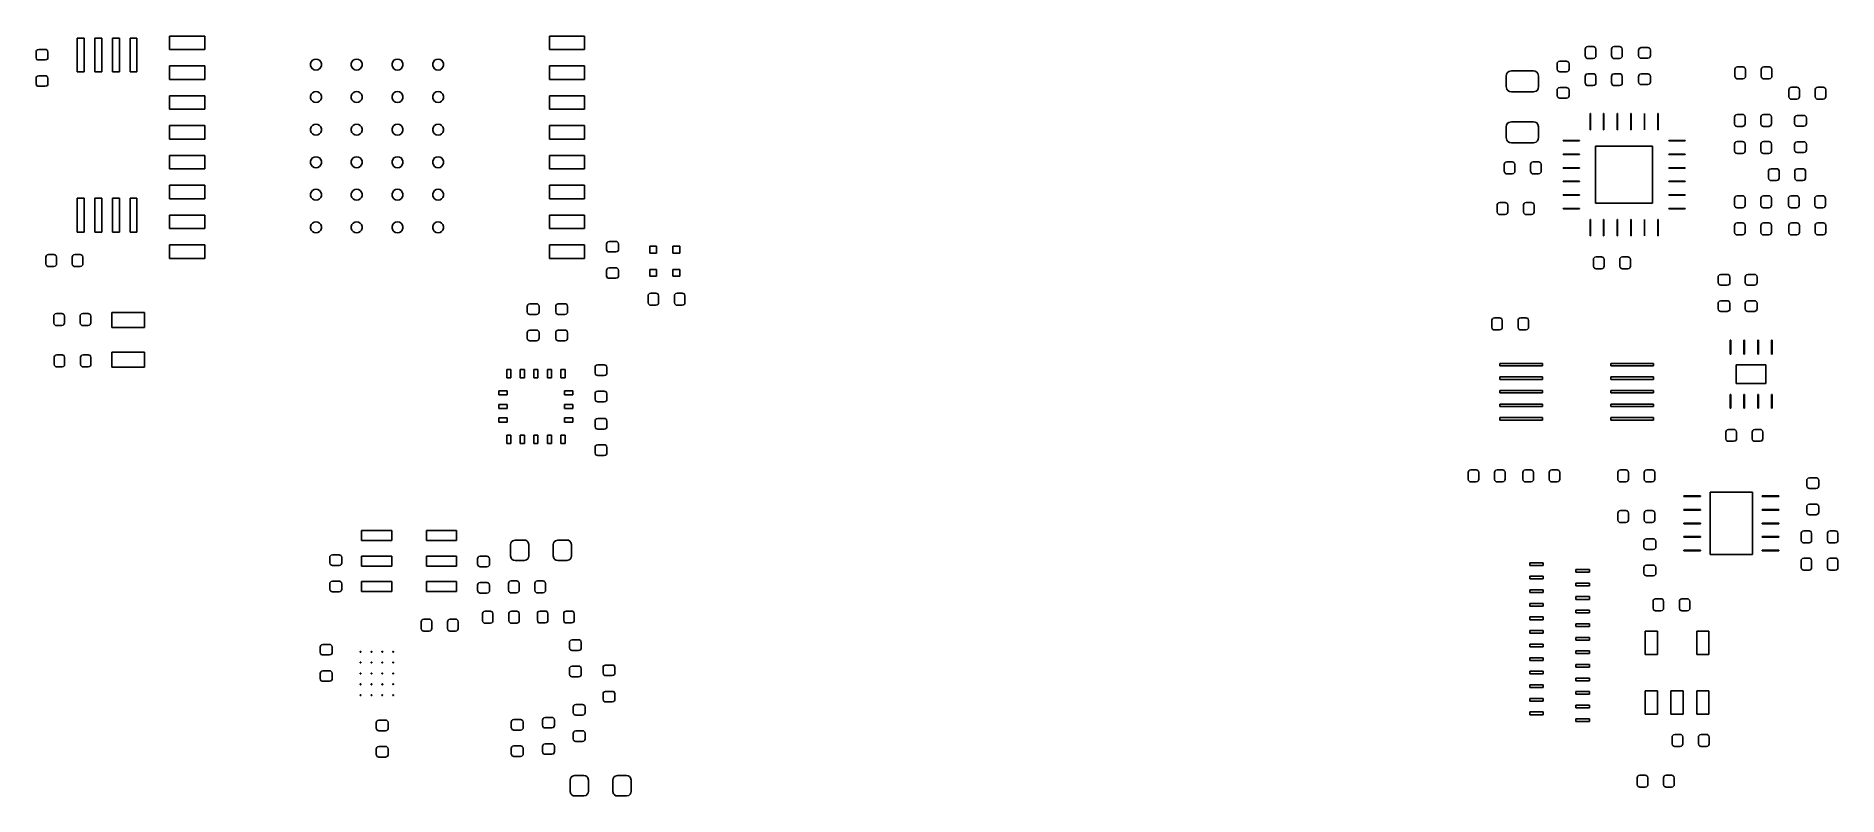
# Model space of a CAD drawing. Extents: x 104.3 to 170.7, y -125.2 to -97.2.
import ezdxf

# ---------------------------------------------------------------- set-up
doc = ezdxf.new("R2010")
doc.units = 0
doc.header["$MEASUREMENT"] = 0
doc.layers.add('BLACK', color=7, linetype='CONTINUOUS')

msp = doc.modelspace()

# ---------------------------------------------------------------- linework, layer by layer
at = {"layer": 'BLACK', "linetype": 'CONTINUOUS'}
for p, q in [((105.775, -98.475), (105.775, -97.225)), ((105.775, -97.225), (106.025, -97.225)), ((106.025, -97.225), (106.025, -98.475)), ((106.425, -98.475), (106.425, -97.225)), ((106.425, -97.225), (106.675, -97.225)), ((106.675, -97.225), (106.675, -98.475)), ((107.075, -98.475), (107.075, -97.225)), ((107.075, -97.225), (107.325, -97.225)), ((107.325, -97.225), (107.325, -98.475)), ((107.725, -98.475), (107.725, -97.225)), ((107.725, -97.225), (107.975, -97.225)), ((107.975, -97.225), (107.975, -98.475)), ((109.176, -97.6507), (109.176, -97.1522)), ((109.176, -97.1522), (110.474, -97.1522)), ((110.474, -97.1522), (110.474, -97.6507)), ((123.174, -97.6507), (123.174, -97.1522)), ((123.174, -97.1522), (124.472, -97.1522)), ((124.472, -97.1522), (124.472, -97.6507)), ((161.35, -97.6375), (161.356, -97.6042)), ((161.356, -97.6042), (161.373, -97.5748)), ((161.373, -97.5748), (161.399, -97.5531)), ((161.399, -97.5531), (161.447, -97.54)), ((161.447, -97.54), (161.642, -97.54)), ((161.642, -97.54), (161.676, -97.5459)), ((161.676, -97.5459), (161.705, -97.5628)), ((161.705, -97.5628), (161.727, -97.5887)), ((161.727, -97.5887), (161.74, -97.6375)), ((162.32, -97.6375), (162.326, -97.6042)), ((162.326, -97.6042), (162.343, -97.5748)), ((162.343, -97.5748), (162.369, -97.5531)), ((162.369, -97.5531), (162.417, -97.54)), ((162.417, -97.54), (162.612, -97.54)), ((162.612, -97.54), (162.646, -97.5459)), ((162.646, -97.5459), (162.675, -97.5628)), ((162.675, -97.5628), (162.697, -97.5887)), ((162.697, -97.5887), (162.71, -97.6375)), ((163.316, -97.6442), (163.333, -97.6148)), ((163.333, -97.6148), (163.359, -97.5931)), ((163.359, -97.5931), (163.407, -97.58)), ((163.407, -97.58), (163.653, -97.58)), ((163.653, -97.58), (163.686, -97.5859)), ((163.686, -97.5859), (163.715, -97.6028)), ((163.715, -97.6028), (163.737, -97.6287)), ((104.255, -97.7425), (104.261, -97.7092)), ((104.255, -97.9375), (104.255, -97.7425)), ((104.268, -97.9862), (104.255, -97.9375)), ((104.261, -97.7092), (104.278, -97.6798)), ((104.29, -98.0122), (104.268, -97.9862)), ((104.278, -97.6798), (104.304, -97.6581)), ((104.319, -98.0291), (104.29, -98.0122)), ((104.304, -97.6581), (104.352, -97.645)), ((104.352, -98.035), (104.319, -98.0291)), ((104.352, -97.645), (104.597, -97.645)), ((104.597, -98.035), (104.352, -98.035)), ((104.597, -97.645), (104.631, -97.6509)), ((104.646, -98.0219), (104.597, -98.035)), ((104.631, -97.6509), (104.66, -97.6678)), ((104.672, -98.0002), (104.646, -98.0219)), ((104.66, -97.6678), (104.682, -97.6937)), ((104.689, -97.9708), (104.672, -98.0002)), ((104.682, -97.6937), (104.695, -97.7425)), ((104.695, -97.9375), (104.689, -97.9708)), ((104.695, -97.7425), (104.695, -97.9375)), ((110.474, -97.6507), (109.176, -97.6507)), ((109.176, -98.7505), (109.176, -98.252)), ((109.176, -98.252), (110.474, -98.252)), ((110.474, -98.252), (110.474, -98.7505)), ((114.375, -98.1663), (114.399, -98.1001)), ((114.375, -98.2368), (114.375, -98.1663)), ((114.399, -98.3029), (114.375, -98.2368)), ((114.399, -98.1001), (114.444, -98.0462)), ((114.444, -98.0462), (114.505, -98.011)), ((114.505, -98.011), (114.575, -97.9987)), ((114.575, -97.9987), (114.644, -98.011)), ((114.644, -98.011), (114.705, -98.0462)), ((114.705, -98.0462), (114.75, -98.1001)), ((114.75, -98.1001), (114.775, -98.1663)), ((114.775, -98.2368), (114.75, -98.3029)), ((114.775, -98.1663), (114.775, -98.2368)), ((115.874, -98.1663), (115.898, -98.1001)), ((115.874, -98.2368), (115.874, -98.1663)), ((115.898, -98.3029), (115.874, -98.2368)), ((115.898, -98.1001), (115.943, -98.0462)), ((115.943, -98.0462), (116.004, -98.011)), ((116.004, -98.011), (116.073, -97.9987)), ((116.073, -97.9987), (116.143, -98.011)), ((116.143, -98.011), (116.204, -98.0462)), ((116.204, -98.0462), (116.249, -98.1001)), ((116.249, -98.1001), (116.273, -98.1663)), ((116.273, -98.2368), (116.249, -98.3029)), ((116.273, -98.1663), (116.273, -98.2368)), ((117.375, -98.1663), (117.399, -98.1001)), ((117.375, -98.2368), (117.375, -98.1663)), ((117.399, -98.3029), (117.375, -98.2368)), ((117.399, -98.1001), (117.444, -98.0462)), ((117.444, -98.0462), (117.505, -98.011)), ((117.505, -98.011), (117.575, -97.9987)), ((117.575, -97.9987), (117.644, -98.011)), ((117.644, -98.011), (117.705, -98.0462)), ((117.705, -98.0462), (117.75, -98.1001)), ((117.75, -98.1001), (117.774, -98.1663)), ((117.774, -98.2368), (117.75, -98.3029)), ((117.774, -98.1663), (117.774, -98.2368)), ((118.873, -98.1663), (118.898, -98.1001)), ((118.873, -98.2368), (118.873, -98.1663)), ((118.898, -98.3029), (118.873, -98.2368)), ((118.898, -98.1001), (118.943, -98.0462)), ((118.943, -98.0462), (119.004, -98.011)), ((119.004, -98.011), (119.073, -97.9987)), ((119.073, -97.9987), (119.143, -98.011)), ((119.143, -98.011), (119.203, -98.0462)), ((119.203, -98.0462), (119.249, -98.1001)), ((119.249, -98.1001), (119.273, -98.1663)), ((119.273, -98.2368), (119.249, -98.3029)), ((119.273, -98.1663), (119.273, -98.2368)), ((124.472, -97.6507), (123.174, -97.6507)), ((123.174, -98.7505), (123.174, -98.252)), ((123.174, -98.252), (124.472, -98.252)), ((124.472, -98.252), (124.472, -98.7505)), ((160.31, -98.1775), (160.316, -98.1442)), ((160.31, -98.3725), (160.31, -98.1775)), ((160.316, -98.1442), (160.333, -98.1148)), ((160.333, -98.1148), (160.359, -98.0931)), ((160.359, -98.0931), (160.407, -98.08)), ((160.407, -98.08), (160.653, -98.08)), ((160.653, -98.08), (160.686, -98.0859)), ((160.686, -98.0859), (160.715, -98.1028)), ((160.715, -98.1028), (160.737, -98.1287)), ((160.737, -98.1287), (160.75, -98.1775)), ((160.75, -98.1775), (160.75, -98.3725)), ((161.35, -97.8825), (161.35, -97.6375)), ((161.363, -97.9312), (161.35, -97.8825)), ((161.385, -97.9572), (161.363, -97.9312)), ((161.414, -97.9741), (161.385, -97.9572)), ((161.447, -97.98), (161.414, -97.9741)), ((161.642, -97.98), (161.447, -97.98)), ((161.691, -97.9669), (161.642, -97.98)), ((161.717, -97.9452), (161.691, -97.9669)), ((161.734, -97.9158), (161.717, -97.9452)), ((161.74, -97.8825), (161.734, -97.9158)), ((161.74, -97.6375), (161.74, -97.8825)), ((162.32, -97.8825), (162.32, -97.6375)), ((162.333, -97.9312), (162.32, -97.8825)), ((162.355, -97.9572), (162.333, -97.9312)), ((162.384, -97.9741), (162.355, -97.9572)), ((162.417, -97.98), (162.384, -97.9741)), ((162.612, -97.98), (162.417, -97.98)), ((162.661, -97.9669), (162.612, -97.98)), ((162.687, -97.9452), (162.661, -97.9669)), ((162.704, -97.9158), (162.687, -97.9452)), ((162.71, -97.8825), (162.704, -97.9158)), ((162.71, -97.6375), (162.71, -97.8825)), ((163.31, -97.6775), (163.316, -97.6442)), ((163.31, -97.8725), (163.31, -97.6775)), ((163.323, -97.9213), (163.31, -97.8725)), ((163.345, -97.9472), (163.323, -97.9213)), ((163.374, -97.9641), (163.345, -97.9472)), ((163.407, -97.97), (163.374, -97.9641)), ((163.653, -97.97), (163.407, -97.97)), ((163.701, -97.9569), (163.653, -97.97)), ((163.727, -97.9352), (163.701, -97.9569)), ((163.744, -97.9058), (163.727, -97.9352)), ((163.737, -97.6287), (163.75, -97.6775)), ((163.75, -97.8725), (163.744, -97.9058)), ((163.75, -97.6775), (163.75, -97.8725)), ((104.255, -98.7125), (104.261, -98.6792)), ((104.255, -98.9075), (104.255, -98.7125)), ((104.268, -98.9562), (104.255, -98.9075)), ((104.261, -98.6792), (104.278, -98.6498)), ((104.278, -98.6498), (104.304, -98.6281)), ((104.304, -98.6281), (104.352, -98.615)), ((104.352, -98.615), (104.597, -98.615)), ((104.597, -98.615), (104.631, -98.6209)), ((104.631, -98.6209), (104.66, -98.6378)), ((104.66, -98.6378), (104.682, -98.6637)), ((104.689, -98.9408), (104.672, -98.9702)), ((104.682, -98.6637), (104.695, -98.7125)), ((104.695, -98.9075), (104.689, -98.9408)), ((104.695, -98.7125), (104.695, -98.9075)), ((106.025, -98.475), (105.775, -98.475)), ((106.675, -98.475), (106.425, -98.475)), ((107.325, -98.475), (107.075, -98.475)), ((107.975, -98.475), (107.725, -98.475)), ((110.474, -98.7505), (109.176, -98.7505)), ((114.444, -98.3569), (114.399, -98.3029)), ((114.505, -98.3921), (114.444, -98.3569)), ((114.575, -98.4043), (114.505, -98.3921)), ((114.644, -98.3921), (114.575, -98.4043)), ((114.705, -98.3569), (114.644, -98.3921)), ((114.75, -98.3029), (114.705, -98.3569)), ((115.943, -98.3569), (115.898, -98.3029)), ((116.004, -98.3921), (115.943, -98.3569)), ((116.073, -98.4043), (116.004, -98.3921)), ((116.143, -98.3921), (116.073, -98.4043)), ((116.204, -98.3569), (116.143, -98.3921)), ((116.249, -98.3029), (116.204, -98.3569)), ((117.444, -98.3569), (117.399, -98.3029)), ((117.505, -98.3921), (117.444, -98.3569)), ((117.575, -98.4043), (117.505, -98.3921)), ((117.644, -98.3921), (117.575, -98.4043)), ((117.705, -98.3569), (117.644, -98.3921)), ((117.75, -98.3029), (117.705, -98.3569)), ((118.943, -98.3569), (118.898, -98.3029)), ((119.004, -98.3921), (118.943, -98.3569)), ((119.073, -98.4043), (119.004, -98.3921)), ((119.143, -98.3921), (119.073, -98.4043)), ((119.203, -98.3569), (119.143, -98.3921)), ((119.249, -98.3029), (119.203, -98.3569)), ((124.472, -98.7505), (123.174, -98.7505)), ((158.43, -98.6287), (158.442, -98.5625)), ((158.43, -99.0162), (158.43, -98.6287)), ((158.442, -98.5625), (158.475, -98.5042)), ((158.475, -98.5042), (158.527, -98.461)), ((158.527, -98.461), (158.624, -98.435)), ((158.624, -98.435), (159.436, -98.435)), ((159.436, -98.435), (159.503, -98.4467)), ((159.503, -98.4467), (159.561, -98.4803)), ((159.561, -98.4803), (159.604, -98.5319)), ((159.604, -98.5319), (159.63, -98.6287)), ((159.63, -98.6287), (159.63, -99.0162)), ((160.323, -98.4213), (160.31, -98.3725)), ((160.345, -98.4472), (160.323, -98.4213)), ((160.374, -98.4641), (160.345, -98.4472)), ((160.407, -98.47), (160.374, -98.4641)), ((160.653, -98.47), (160.407, -98.47)), ((160.701, -98.4569), (160.653, -98.47)), ((160.727, -98.4352), (160.701, -98.4569)), ((160.744, -98.4058), (160.727, -98.4352)), ((160.75, -98.3725), (160.744, -98.4058)), ((161.35, -98.6375), (161.356, -98.6042)), ((161.35, -98.8825), (161.35, -98.6375)), ((161.363, -98.9312), (161.35, -98.8825)), ((161.356, -98.6042), (161.373, -98.5748)), ((161.385, -98.9572), (161.363, -98.9312)), ((161.373, -98.5748), (161.399, -98.5531)), ((161.399, -98.5531), (161.447, -98.54)), ((161.447, -98.54), (161.642, -98.54)), ((161.642, -98.54), (161.676, -98.5459)), ((161.676, -98.5459), (161.705, -98.5628)), ((161.705, -98.5628), (161.727, -98.5887)), ((161.734, -98.9158), (161.717, -98.9452)), ((161.727, -98.5887), (161.74, -98.6375)), ((161.74, -98.8825), (161.734, -98.9158)), ((161.74, -98.6375), (161.74, -98.8825)), ((162.32, -98.6375), (162.326, -98.6042)), ((162.32, -98.8825), (162.32, -98.6375)), ((162.333, -98.9312), (162.32, -98.8825)), ((162.326, -98.6042), (162.343, -98.5748)), ((162.355, -98.9572), (162.333, -98.9312)), ((162.343, -98.5748), (162.369, -98.5531)), ((162.369, -98.5531), (162.417, -98.54)), ((162.417, -98.54), (162.612, -98.54)), ((162.612, -98.54), (162.646, -98.5459)), ((162.646, -98.5459), (162.675, -98.5628)), ((162.675, -98.5628), (162.697, -98.5887)), ((162.704, -98.9158), (162.687, -98.9452)), ((162.697, -98.5887), (162.71, -98.6375)), ((162.71, -98.8825), (162.704, -98.9158)), ((162.71, -98.6375), (162.71, -98.8825)), ((163.31, -98.6475), (163.316, -98.6142)), ((163.31, -98.8425), (163.31, -98.6475)), ((163.323, -98.8912), (163.31, -98.8425)), ((163.316, -98.6142), (163.333, -98.5848)), ((163.345, -98.9172), (163.323, -98.8912)), ((163.333, -98.5848), (163.359, -98.5631)), ((163.374, -98.9341), (163.345, -98.9172)), ((163.359, -98.5631), (163.407, -98.55)), ((163.407, -98.94), (163.374, -98.9341)), ((163.407, -98.55), (163.653, -98.55)), ((163.653, -98.94), (163.407, -98.94)), ((163.653, -98.55), (163.686, -98.5559)), ((163.701, -98.9269), (163.653, -98.94)), ((163.686, -98.5559), (163.715, -98.5728)), ((163.727, -98.9052), (163.701, -98.9269)), ((163.715, -98.5728), (163.737, -98.5987)), ((163.744, -98.8758), (163.727, -98.9052)), ((163.737, -98.5987), (163.75, -98.6475)), ((163.75, -98.8425), (163.744, -98.8758)), ((163.75, -98.6475), (163.75, -98.8425)), ((166.865, -98.3875), (166.871, -98.3542)), ((166.865, -98.6325), (166.865, -98.3875)), ((166.878, -98.6812), (166.865, -98.6325)), ((166.871, -98.3542), (166.888, -98.3248)), ((166.9, -98.7072), (166.878, -98.6812)), ((166.888, -98.3248), (166.914, -98.3031)), ((166.929, -98.7241), (166.9, -98.7072)), ((166.914, -98.3031), (166.963, -98.29)), ((166.963, -98.73), (166.929, -98.7241)), ((166.963, -98.29), (167.157, -98.29)), ((167.157, -98.73), (166.963, -98.73)), ((167.157, -98.29), (167.191, -98.2959)), ((167.206, -98.7169), (167.157, -98.73)), ((167.191, -98.2959), (167.22, -98.3128)), ((167.232, -98.6952), (167.206, -98.7169)), ((167.22, -98.3128), (167.242, -98.3387)), ((167.249, -98.6658), (167.232, -98.6952)), ((167.242, -98.3387), (167.255, -98.3875)), ((167.255, -98.6325), (167.249, -98.6658)), ((167.255, -98.3875), (167.255, -98.6325)), ((167.835, -98.3875), (167.841, -98.3542)), ((167.835, -98.6325), (167.835, -98.3875)), ((167.848, -98.6812), (167.835, -98.6325)), ((167.841, -98.3542), (167.858, -98.3248)), ((167.87, -98.7072), (167.848, -98.6812)), ((167.858, -98.3248), (167.884, -98.3031)), ((167.899, -98.7241), (167.87, -98.7072)), ((167.884, -98.3031), (167.933, -98.29)), ((167.933, -98.73), (167.899, -98.7241)), ((167.933, -98.29), (168.127, -98.29)), ((168.127, -98.73), (167.933, -98.73)), ((168.127, -98.29), (168.161, -98.2959)), ((168.176, -98.7169), (168.127, -98.73)), ((168.161, -98.2959), (168.19, -98.3128)), ((168.202, -98.6952), (168.176, -98.7169)), ((168.19, -98.3128), (168.212, -98.3387)), ((168.219, -98.6658), (168.202, -98.6952)), ((168.212, -98.3387), (168.225, -98.3875)), ((168.225, -98.6325), (168.219, -98.6658)), ((168.225, -98.3875), (168.225, -98.6325)), ((104.29, -98.9822), (104.268, -98.9562)), ((104.319, -98.9991), (104.29, -98.9822)), ((104.352, -99.005), (104.319, -98.9991)), ((104.597, -99.005), (104.352, -99.005)), ((104.646, -98.9919), (104.597, -99.005)), ((104.672, -98.9702), (104.646, -98.9919)), ((109.176, -99.8503), (109.176, -99.3518)), ((109.176, -99.3518), (110.474, -99.3518)), ((110.474, -99.3518), (110.474, -99.8503)), ((114.375, -99.3652), (114.399, -99.299)), ((114.375, -99.4356), (114.375, -99.3652)), ((114.399, -99.5018), (114.375, -99.4356)), ((114.399, -99.299), (114.444, -99.2451)), ((114.444, -99.5558), (114.399, -99.5018)), ((114.444, -99.2451), (114.505, -99.2098)), ((114.505, -99.591), (114.444, -99.5558)), ((114.505, -99.2098), (114.575, -99.1976)), ((114.575, -99.6032), (114.505, -99.591)), ((114.575, -99.1976), (114.644, -99.2098)), ((114.644, -99.591), (114.575, -99.6032)), ((114.644, -99.2098), (114.705, -99.2451)), ((114.705, -99.5558), (114.644, -99.591)), ((114.705, -99.2451), (114.75, -99.299)), ((114.75, -99.5018), (114.705, -99.5558)), ((114.75, -99.299), (114.775, -99.3652)), ((114.775, -99.4356), (114.75, -99.5018)), ((114.775, -99.3652), (114.775, -99.4356)), ((115.874, -99.3652), (115.898, -99.299)), ((115.874, -99.4356), (115.874, -99.3652)), ((115.898, -99.5018), (115.874, -99.4356)), ((115.898, -99.299), (115.943, -99.2451)), ((115.943, -99.5558), (115.898, -99.5018)), ((115.943, -99.2451), (116.004, -99.2098)), ((116.004, -99.591), (115.943, -99.5558)), ((116.004, -99.2098), (116.073, -99.1976)), ((116.073, -99.6032), (116.004, -99.591)), ((116.073, -99.1976), (116.143, -99.2098)), ((116.143, -99.591), (116.073, -99.6032)), ((116.143, -99.2098), (116.204, -99.2451)), ((116.204, -99.5558), (116.143, -99.591)), ((116.204, -99.2451), (116.249, -99.299)), ((116.249, -99.5018), (116.204, -99.5558)), ((116.249, -99.299), (116.273, -99.3652)), ((116.273, -99.4356), (116.249, -99.5018)), ((116.273, -99.3652), (116.273, -99.4356)), ((117.375, -99.3652), (117.399, -99.299)), ((117.375, -99.4356), (117.375, -99.3652)), ((117.399, -99.5018), (117.375, -99.4356)), ((117.399, -99.299), (117.444, -99.2451)), ((117.444, -99.5558), (117.399, -99.5018)), ((117.444, -99.2451), (117.505, -99.2098)), ((117.505, -99.591), (117.444, -99.5558)), ((117.505, -99.2098), (117.575, -99.1976)), ((117.575, -99.6032), (117.505, -99.591)), ((117.575, -99.1976), (117.644, -99.2098)), ((117.644, -99.591), (117.575, -99.6032)), ((117.644, -99.2098), (117.705, -99.2451)), ((117.705, -99.5558), (117.644, -99.591)), ((117.705, -99.2451), (117.75, -99.299)), ((117.75, -99.5018), (117.705, -99.5558)), ((117.75, -99.299), (117.774, -99.3652)), ((117.774, -99.4356), (117.75, -99.5018)), ((117.774, -99.3652), (117.774, -99.4356)), ((118.873, -99.3652), (118.898, -99.299)), ((118.873, -99.4356), (118.873, -99.3652)), ((118.898, -99.5018), (118.873, -99.4356)), ((118.898, -99.299), (118.943, -99.2451)), ((118.943, -99.5558), (118.898, -99.5018)), ((118.943, -99.2451), (119.004, -99.2098)), ((119.004, -99.591), (118.943, -99.5558)), ((119.004, -99.2098), (119.073, -99.1976)), ((119.073, -99.6032), (119.004, -99.591)), ((119.073, -99.1976), (119.143, -99.2098)), ((119.143, -99.591), (119.073, -99.6032)), ((119.143, -99.2098), (119.203, -99.2451)), ((119.203, -99.5558), (119.143, -99.591)), ((119.203, -99.2451), (119.249, -99.299)), ((119.249, -99.5018), (119.203, -99.5558)), ((119.249, -99.299), (119.273, -99.3652)), ((119.273, -99.4356), (119.249, -99.5018)), ((119.273, -99.3652), (119.273, -99.4356)), ((123.174, -99.8503), (123.174, -99.3518)), ((123.174, -99.3518), (124.472, -99.3518)), ((124.472, -99.3518), (124.472, -99.8503)), ((158.456, -99.1131), (158.43, -99.0162)), ((158.499, -99.1647), (158.456, -99.1131)), ((158.557, -99.1983), (158.499, -99.1647)), ((158.624, -99.21), (158.557, -99.1983)), ((159.436, -99.21), (158.624, -99.21)), ((159.533, -99.184), (159.436, -99.21)), ((159.585, -99.1408), (159.533, -99.184)), ((159.618, -99.0825), (159.585, -99.1408)), ((159.63, -99.0162), (159.618, -99.0825)), ((160.31, -99.1475), (160.316, -99.1142)), ((160.31, -99.3425), (160.31, -99.1475)), ((160.323, -99.3912), (160.31, -99.3425)), ((160.316, -99.1142), (160.333, -99.0848)), ((160.345, -99.4172), (160.323, -99.3912)), ((160.333, -99.0848), (160.359, -99.0631)), ((160.374, -99.4341), (160.345, -99.4172)), ((160.359, -99.0631), (160.407, -99.05)), ((160.407, -99.44), (160.374, -99.4341)), ((160.407, -99.05), (160.653, -99.05)), ((160.653, -99.44), (160.407, -99.44)), ((160.653, -99.05), (160.686, -99.0559)), ((160.701, -99.4269), (160.653, -99.44)), ((160.686, -99.0559), (160.715, -99.0728)), ((160.727, -99.4052), (160.701, -99.4269)), ((160.715, -99.0728), (160.737, -99.0987)), ((160.744, -99.3758), (160.727, -99.4052)), ((160.737, -99.0987), (160.75, -99.1475)), ((160.75, -99.3425), (160.744, -99.3758)), ((160.75, -99.1475), (160.75, -99.3425)), ((161.414, -98.9741), (161.385, -98.9572)), ((161.447, -98.98), (161.414, -98.9741)), ((161.642, -98.98), (161.447, -98.98)), ((161.691, -98.9669), (161.642, -98.98)), ((161.717, -98.9452), (161.691, -98.9669)), ((162.384, -98.9741), (162.355, -98.9572)), ((162.417, -98.98), (162.384, -98.9741)), ((162.612, -98.98), (162.417, -98.98)), ((162.661, -98.9669), (162.612, -98.98)), ((162.687, -98.9452), (162.661, -98.9669)), ((168.85, -99.1375), (168.856, -99.1042)), ((168.85, -99.3825), (168.85, -99.1375)), ((168.863, -99.4312), (168.85, -99.3825)), ((168.856, -99.1042), (168.873, -99.0748)), ((168.885, -99.4572), (168.863, -99.4312)), ((168.873, -99.0748), (168.899, -99.0531)), ((168.914, -99.4741), (168.885, -99.4572)), ((168.899, -99.0531), (168.947, -99.04)), ((168.947, -99.48), (168.914, -99.4741)), ((168.947, -99.04), (169.142, -99.04)), ((169.142, -99.48), (168.947, -99.48)), ((169.142, -99.04), (169.176, -99.0459)), ((169.191, -99.4669), (169.142, -99.48)), ((169.176, -99.0459), (169.205, -99.0628)), ((169.217, -99.4452), (169.191, -99.4669)), ((169.205, -99.0628), (169.227, -99.0887)), ((169.234, -99.4158), (169.217, -99.4452)), ((169.227, -99.0887), (169.24, -99.1375)), ((169.24, -99.3825), (169.234, -99.4158)), ((169.24, -99.1375), (169.24, -99.3825)), ((169.82, -99.1375), (169.826, -99.1042)), ((169.82, -99.3825), (169.82, -99.1375)), ((169.833, -99.4312), (169.82, -99.3825)), ((169.826, -99.1042), (169.843, -99.0748)), ((169.855, -99.4572), (169.833, -99.4312)), ((169.843, -99.0748), (169.869, -99.0531)), ((169.884, -99.4741), (169.855, -99.4572)), ((169.869, -99.0531), (169.917, -99.04)), ((169.917, -99.48), (169.884, -99.4741)), ((169.917, -99.04), (170.112, -99.04)), ((170.112, -99.48), (169.917, -99.48)), ((170.112, -99.04), (170.146, -99.0459)), ((170.161, -99.4669), (170.112, -99.48)), ((170.146, -99.0459), (170.175, -99.0628)), ((170.187, -99.4452), (170.161, -99.4669)), ((170.175, -99.0628), (170.197, -99.0887)), ((170.204, -99.4158), (170.187, -99.4452)), ((170.197, -99.0887), (170.21, -99.1375)), ((170.21, -99.3825), (170.204, -99.4158)), ((170.21, -99.1375), (170.21, -99.3825)), ((110.474, -99.8503), (109.176, -99.8503)), ((124.472, -99.8503), (123.174, -99.8503)), ((161.525, -100.61), (161.525, -100.01)), ((161.525, -100.01), (161.535, -100.01)), ((161.535, -100.01), (161.535, -100.61)), ((162.025, -100.61), (162.025, -100.01)), ((162.025, -100.01), (162.035, -100.01)), ((162.035, -100.01), (162.035, -100.61)), ((162.525, -100.61), (162.525, -100.01)), ((162.525, -100.01), (162.535, -100.01)), ((162.535, -100.01), (162.535, -100.61)), ((163.025, -100.61), (163.025, -100.01)), ((163.025, -100.01), (163.035, -100.01)), ((163.035, -100.01), (163.035, -100.61)), ((163.525, -100.61), (163.525, -100.01)), ((163.525, -100.01), (163.535, -100.01)), ((163.535, -100.01), (163.535, -100.61)), ((164.025, -100.61), (164.025, -100.01)), ((164.025, -100.01), (164.035, -100.01)), ((164.035, -100.01), (164.035, -100.61)), ((166.85, -100.137), (166.856, -100.104)), ((166.85, -100.382), (166.85, -100.137)), ((166.856, -100.104), (166.873, -100.075)), ((166.873, -100.075), (166.899, -100.053)), ((166.899, -100.053), (166.947, -100.04)), ((166.947, -100.04), (167.142, -100.04)), ((167.142, -100.04), (167.176, -100.046)), ((167.176, -100.046), (167.205, -100.063)), ((167.205, -100.063), (167.227, -100.089)), ((167.227, -100.089), (167.24, -100.137)), ((167.24, -100.137), (167.24, -100.382)), ((167.82, -100.137), (167.826, -100.104)), ((167.82, -100.382), (167.82, -100.137)), ((167.826, -100.104), (167.843, -100.075)), ((167.843, -100.075), (167.869, -100.053)), ((167.869, -100.053), (167.917, -100.04)), ((167.917, -100.04), (168.112, -100.04)), ((168.112, -100.04), (168.146, -100.046)), ((168.146, -100.046), (168.175, -100.063)), ((168.175, -100.063), (168.197, -100.089)), ((168.197, -100.089), (168.21, -100.137)), ((168.21, -100.137), (168.21, -100.382)), ((169.06, -100.177), (169.066, -100.144)), ((169.06, -100.373), (169.06, -100.177)), ((169.066, -100.144), (169.083, -100.115)), ((169.083, -100.115), (169.109, -100.093)), ((169.109, -100.093), (169.157, -100.08)), ((169.157, -100.08), (169.403, -100.08)), ((169.403, -100.08), (169.436, -100.086)), ((169.436, -100.086), (169.465, -100.103)), ((169.465, -100.103), (169.487, -100.129)), ((169.487, -100.129), (169.5, -100.177)), ((169.5, -100.177), (169.5, -100.373)), ((109.176, -100.95), (109.176, -100.452)), ((109.176, -100.452), (110.474, -100.452)), ((110.474, -100.452), (110.474, -100.95)), ((114.375, -100.567), (114.399, -100.5)), ((114.375, -100.637), (114.375, -100.567)), ((114.399, -100.703), (114.375, -100.637)), ((114.399, -100.5), (114.444, -100.446)), ((114.444, -100.757), (114.399, -100.703)), ((114.444, -100.446), (114.505, -100.411)), ((114.505, -100.792), (114.444, -100.757)), ((114.505, -100.411), (114.575, -100.399)), ((114.575, -100.805), (114.505, -100.792)), ((114.575, -100.399), (114.644, -100.411)), ((114.644, -100.792), (114.575, -100.805)), ((114.644, -100.411), (114.705, -100.446)), ((114.705, -100.757), (114.644, -100.792)), ((114.705, -100.446), (114.75, -100.5)), ((114.75, -100.703), (114.705, -100.757)), ((114.75, -100.5), (114.775, -100.567)), ((114.775, -100.637), (114.75, -100.703)), ((114.775, -100.567), (114.775, -100.637)), ((115.874, -100.567), (115.898, -100.5)), ((115.874, -100.637), (115.874, -100.567)), ((115.898, -100.703), (115.874, -100.637)), ((115.898, -100.5), (115.943, -100.446)), ((115.943, -100.757), (115.898, -100.703)), ((115.943, -100.446), (116.004, -100.411)), ((116.004, -100.792), (115.943, -100.757)), ((116.004, -100.411), (116.073, -100.399)), ((116.073, -100.805), (116.004, -100.792)), ((116.073, -100.399), (116.143, -100.411)), ((116.143, -100.792), (116.073, -100.805)), ((116.143, -100.411), (116.204, -100.446)), ((116.204, -100.757), (116.143, -100.792)), ((116.204, -100.446), (116.249, -100.5)), ((116.249, -100.703), (116.204, -100.757)), ((116.249, -100.5), (116.273, -100.567)), ((116.273, -100.637), (116.249, -100.703)), ((116.273, -100.567), (116.273, -100.637)), ((117.375, -100.567), (117.399, -100.5)), ((117.375, -100.637), (117.375, -100.567)), ((117.399, -100.703), (117.375, -100.637)), ((117.399, -100.5), (117.444, -100.446)), ((117.444, -100.757), (117.399, -100.703)), ((117.444, -100.446), (117.505, -100.411)), ((117.505, -100.792), (117.444, -100.757)), ((117.505, -100.411), (117.575, -100.399)), ((117.575, -100.805), (117.505, -100.792)), ((117.575, -100.399), (117.644, -100.411)), ((117.644, -100.792), (117.575, -100.805)), ((117.644, -100.411), (117.705, -100.446)), ((117.705, -100.757), (117.644, -100.792)), ((117.705, -100.446), (117.75, -100.5)), ((117.75, -100.703), (117.705, -100.757)), ((117.75, -100.5), (117.774, -100.567)), ((117.774, -100.637), (117.75, -100.703)), ((117.774, -100.567), (117.774, -100.637)), ((118.873, -100.567), (118.898, -100.5)), ((118.873, -100.637), (118.873, -100.567)), ((118.898, -100.703), (118.873, -100.637)), ((118.898, -100.5), (118.943, -100.446)), ((118.943, -100.757), (118.898, -100.703)), ((118.943, -100.446), (119.004, -100.411)), ((119.004, -100.792), (118.943, -100.757)), ((119.004, -100.411), (119.073, -100.399)), ((119.073, -100.805), (119.004, -100.792)), ((119.073, -100.399), (119.143, -100.411)), ((119.143, -100.792), (119.073, -100.805)), ((119.143, -100.411), (119.203, -100.446)), ((119.203, -100.757), (119.143, -100.792)), ((119.203, -100.446), (119.249, -100.5)), ((119.249, -100.703), (119.203, -100.757)), ((119.249, -100.5), (119.273, -100.567)), ((119.273, -100.637), (119.249, -100.703)), ((119.273, -100.567), (119.273, -100.637)), ((123.174, -100.95), (123.174, -100.452)), ((123.174, -100.452), (124.472, -100.452)), ((124.472, -100.452), (124.472, -100.95)), ((158.43, -100.504), (158.442, -100.437)), ((158.43, -100.891), (158.43, -100.504)), ((158.456, -100.988), (158.43, -100.891)), ((158.442, -100.437), (158.475, -100.379)), ((158.475, -100.379), (158.527, -100.336)), ((158.527, -100.336), (158.624, -100.31)), ((158.624, -100.31), (159.436, -100.31)), ((159.436, -100.31), (159.503, -100.322)), ((159.503, -100.322), (159.561, -100.355)), ((159.561, -100.355), (159.604, -100.407)), ((159.604, -100.407), (159.63, -100.504)), ((159.63, -100.891), (159.618, -100.958)), ((159.63, -100.504), (159.63, -100.891)), ((161.535, -100.61), (161.525, -100.61)), ((162.035, -100.61), (162.025, -100.61)), ((162.535, -100.61), (162.525, -100.61)), ((163.035, -100.61), (163.025, -100.61)), ((163.535, -100.61), (163.525, -100.61)), ((164.035, -100.61), (164.025, -100.61)), ((166.863, -100.431), (166.85, -100.382)), ((166.885, -100.457), (166.863, -100.431)), ((166.914, -100.474), (166.885, -100.457)), ((166.947, -100.48), (166.914, -100.474)), ((167.142, -100.48), (166.947, -100.48)), ((167.191, -100.467), (167.142, -100.48)), ((167.217, -100.445), (167.191, -100.467)), ((167.234, -100.416), (167.217, -100.445)), ((167.24, -100.382), (167.234, -100.416)), ((167.833, -100.431), (167.82, -100.382)), ((167.855, -100.457), (167.833, -100.431)), ((167.884, -100.474), (167.855, -100.457)), ((167.917, -100.48), (167.884, -100.474)), ((168.112, -100.48), (167.917, -100.48)), ((168.161, -100.467), (168.112, -100.48)), ((168.187, -100.445), (168.161, -100.467)), ((168.204, -100.416), (168.187, -100.445)), ((168.21, -100.382), (168.204, -100.416)), ((169.073, -100.421), (169.06, -100.373)), ((169.095, -100.447), (169.073, -100.421)), ((169.124, -100.464), (169.095, -100.447)), ((169.157, -100.47), (169.124, -100.464)), ((169.403, -100.47), (169.157, -100.47)), ((169.451, -100.457), (169.403, -100.47)), ((169.477, -100.435), (169.451, -100.457)), ((169.494, -100.406), (169.477, -100.435)), ((169.5, -100.373), (169.494, -100.406)), ((110.474, -100.95), (109.176, -100.95)), ((109.176, -102.05), (109.176, -101.551)), ((109.176, -101.551), (110.474, -101.551)), ((110.474, -101.551), (110.474, -102.05)), ((114.505, -101.61), (114.575, -101.598)), ((114.575, -101.598), (114.644, -101.61)), ((116.004, -101.61), (116.073, -101.598)), ((116.073, -101.598), (116.143, -101.61)), ((117.505, -101.61), (117.575, -101.598)), ((117.575, -101.598), (117.644, -101.61)), ((119.004, -101.61), (119.073, -101.598)), ((119.073, -101.598), (119.143, -101.61)), ((124.472, -100.95), (123.174, -100.95)), ((123.174, -102.05), (123.174, -101.551)), ((123.174, -101.551), (124.472, -101.551)), ((124.472, -101.551), (124.472, -102.05)), ((158.499, -101.04), (158.456, -100.988)), ((158.557, -101.073), (158.499, -101.04)), ((158.624, -101.085), (158.557, -101.073)), ((159.436, -101.085), (158.624, -101.085)), ((159.533, -101.059), (159.436, -101.085)), ((159.585, -101.016), (159.533, -101.059)), ((159.618, -100.958), (159.585, -101.016)), ((160.53, -101.015), (160.53, -101.005)), ((160.53, -101.005), (161.13, -101.005)), ((161.13, -101.015), (160.53, -101.015)), ((160.53, -101.515), (160.53, -101.505)), ((160.53, -101.505), (161.13, -101.505)), ((161.13, -101.515), (160.53, -101.515)), ((161.13, -101.005), (161.13, -101.015)), ((161.13, -101.505), (161.13, -101.515)), ((161.73, -103.31), (161.73, -101.21)), ((161.73, -101.21), (163.83, -101.21)), ((163.83, -101.21), (163.83, -103.31)), ((164.43, -101.015), (164.43, -101.005)), ((164.43, -101.005), (165.03, -101.005)), ((165.03, -101.015), (164.43, -101.015)), ((164.43, -101.515), (164.43, -101.505)), ((164.43, -101.505), (165.03, -101.505)), ((165.03, -101.515), (164.43, -101.515)), ((165.03, -101.005), (165.03, -101.015)), ((165.03, -101.505), (165.03, -101.515)), ((166.85, -101.137), (166.856, -101.104)), ((166.85, -101.382), (166.85, -101.137)), ((166.863, -101.431), (166.85, -101.382)), ((166.856, -101.104), (166.873, -101.075)), ((166.885, -101.457), (166.863, -101.431)), ((166.873, -101.075), (166.899, -101.053)), ((166.914, -101.474), (166.885, -101.457)), ((166.899, -101.053), (166.947, -101.04)), ((166.947, -101.48), (166.914, -101.474)), ((166.947, -101.04), (167.142, -101.04)), ((167.142, -101.48), (166.947, -101.48)), ((167.142, -101.04), (167.176, -101.046)), ((167.191, -101.467), (167.142, -101.48)), ((167.176, -101.046), (167.205, -101.063)), ((167.217, -101.445), (167.191, -101.467)), ((167.205, -101.063), (167.227, -101.089)), ((167.234, -101.416), (167.217, -101.445)), ((167.227, -101.089), (167.24, -101.137)), ((167.24, -101.382), (167.234, -101.416)), ((167.24, -101.137), (167.24, -101.382)), ((167.82, -101.137), (167.826, -101.104)), ((167.82, -101.382), (167.82, -101.137)), ((167.833, -101.431), (167.82, -101.382)), ((167.826, -101.104), (167.843, -101.075)), ((167.855, -101.457), (167.833, -101.431)), ((167.843, -101.075), (167.869, -101.053)), ((167.884, -101.474), (167.855, -101.457)), ((167.869, -101.053), (167.917, -101.04)), ((167.917, -101.48), (167.884, -101.474)), ((167.917, -101.04), (168.112, -101.04)), ((168.112, -101.48), (167.917, -101.48)), ((168.112, -101.04), (168.146, -101.046)), ((168.161, -101.467), (168.112, -101.48)), ((168.146, -101.046), (168.175, -101.063)), ((168.187, -101.445), (168.161, -101.467)), ((168.175, -101.063), (168.197, -101.089)), ((168.204, -101.416), (168.187, -101.445)), ((168.197, -101.089), (168.21, -101.137)), ((168.21, -101.382), (168.204, -101.416)), ((168.21, -101.137), (168.21, -101.382)), ((169.06, -101.147), (169.066, -101.114)), ((169.06, -101.343), (169.06, -101.147)), ((169.073, -101.391), (169.06, -101.343)), ((169.066, -101.114), (169.083, -101.085)), ((169.095, -101.417), (169.073, -101.391)), ((169.083, -101.085), (169.109, -101.063)), ((169.124, -101.434), (169.095, -101.417)), ((169.109, -101.063), (169.157, -101.05)), ((169.157, -101.44), (169.124, -101.434)), ((169.157, -101.05), (169.403, -101.05)), ((169.403, -101.44), (169.157, -101.44)), ((169.403, -101.05), (169.436, -101.056)), ((169.451, -101.427), (169.403, -101.44)), ((169.436, -101.056), (169.465, -101.073)), ((169.477, -101.405), (169.451, -101.427)), ((169.465, -101.073), (169.487, -101.099)), ((169.494, -101.376), (169.477, -101.405)), ((169.487, -101.099), (169.5, -101.147)), ((169.5, -101.343), (169.494, -101.376)), ((169.5, -101.147), (169.5, -101.343)), ((110.474, -102.05), (109.176, -102.05)), ((114.375, -101.766), (114.399, -101.699)), ((114.375, -101.836), (114.375, -101.766)), ((114.399, -101.902), (114.375, -101.836)), ((114.399, -101.699), (114.444, -101.645)), ((114.444, -101.956), (114.399, -101.902)), ((114.444, -101.645), (114.505, -101.61)), ((114.505, -101.991), (114.444, -101.956)), ((114.575, -102.004), (114.505, -101.991)), ((114.644, -101.991), (114.575, -102.004)), ((114.644, -101.61), (114.705, -101.645)), ((114.705, -101.956), (114.644, -101.991)), ((114.705, -101.645), (114.75, -101.699)), ((114.75, -101.902), (114.705, -101.956)), ((114.75, -101.699), (114.775, -101.766)), ((114.775, -101.836), (114.75, -101.902)), ((114.775, -101.766), (114.775, -101.836)), ((115.874, -101.766), (115.898, -101.699)), ((115.874, -101.836), (115.874, -101.766)), ((115.898, -101.902), (115.874, -101.836)), ((115.898, -101.699), (115.943, -101.645)), ((115.943, -101.956), (115.898, -101.902)), ((115.943, -101.645), (116.004, -101.61)), ((116.004, -101.991), (115.943, -101.956)), ((116.073, -102.004), (116.004, -101.991)), ((116.143, -101.991), (116.073, -102.004)), ((116.143, -101.61), (116.204, -101.645)), ((116.204, -101.956), (116.143, -101.991)), ((116.204, -101.645), (116.249, -101.699)), ((116.249, -101.902), (116.204, -101.956)), ((116.249, -101.699), (116.273, -101.766)), ((116.273, -101.836), (116.249, -101.902)), ((116.273, -101.766), (116.273, -101.836)), ((117.375, -101.766), (117.399, -101.699)), ((117.375, -101.836), (117.375, -101.766)), ((117.399, -101.902), (117.375, -101.836)), ((117.399, -101.699), (117.444, -101.645)), ((117.444, -101.956), (117.399, -101.902)), ((117.444, -101.645), (117.505, -101.61)), ((117.505, -101.991), (117.444, -101.956)), ((117.575, -102.004), (117.505, -101.991)), ((117.644, -101.991), (117.575, -102.004)), ((117.644, -101.61), (117.705, -101.645)), ((117.705, -101.956), (117.644, -101.991)), ((117.705, -101.645), (117.75, -101.699)), ((117.75, -101.902), (117.705, -101.956)), ((117.75, -101.699), (117.774, -101.766)), ((117.774, -101.836), (117.75, -101.902)), ((117.774, -101.766), (117.774, -101.836)), ((118.873, -101.766), (118.898, -101.699)), ((118.873, -101.836), (118.873, -101.766)), ((118.898, -101.902), (118.873, -101.836)), ((118.898, -101.699), (118.943, -101.645)), ((118.943, -101.956), (118.898, -101.902)), ((118.943, -101.645), (119.004, -101.61)), ((119.004, -101.991), (118.943, -101.956)), ((119.073, -102.004), (119.004, -101.991)), ((119.143, -101.991), (119.073, -102.004)), ((119.143, -101.61), (119.203, -101.645)), ((119.203, -101.956), (119.143, -101.991)), ((119.203, -101.645), (119.249, -101.699)), ((119.249, -101.902), (119.203, -101.956)), ((119.249, -101.699), (119.273, -101.766)), ((119.273, -101.836), (119.249, -101.902)), ((119.273, -101.766), (119.273, -101.836)), ((124.472, -102.05), (123.174, -102.05)), ((158.365, -101.887), (158.371, -101.854)), ((158.365, -102.132), (158.365, -101.887)), ((158.378, -102.181), (158.365, -102.132)), ((158.371, -101.854), (158.388, -101.825)), ((158.4, -102.207), (158.378, -102.181)), ((158.388, -101.825), (158.414, -101.803)), ((158.429, -102.224), (158.4, -102.207)), ((158.414, -101.803), (158.463, -101.79)), ((158.463, -102.23), (158.429, -102.224)), ((158.463, -101.79), (158.657, -101.79)), ((158.657, -102.23), (158.463, -102.23)), ((158.657, -101.79), (158.691, -101.796)), ((158.706, -102.217), (158.657, -102.23)), ((158.691, -101.796), (158.72, -101.813)), ((158.732, -102.195), (158.706, -102.217)), ((158.72, -101.813), (158.742, -101.839)), ((158.749, -102.166), (158.732, -102.195)), ((158.742, -101.839), (158.755, -101.887)), ((158.755, -102.132), (158.749, -102.166)), ((158.755, -101.887), (158.755, -102.132)), ((159.335, -101.887), (159.341, -101.854)), ((159.335, -102.132), (159.335, -101.887)), ((159.348, -102.181), (159.335, -102.132)), ((159.341, -101.854), (159.358, -101.825)), ((159.37, -102.207), (159.348, -102.181)), ((159.358, -101.825), (159.384, -101.803)), ((159.399, -102.224), (159.37, -102.207)), ((159.384, -101.803), (159.433, -101.79)), ((159.433, -102.23), (159.399, -102.224)), ((159.433, -101.79), (159.627, -101.79)), ((159.627, -102.23), (159.433, -102.23)), ((159.627, -101.79), (159.661, -101.796)), ((159.676, -102.217), (159.627, -102.23)), ((159.661, -101.796), (159.69, -101.813)), ((159.702, -102.195), (159.676, -102.217)), ((159.69, -101.813), (159.712, -101.839)), ((159.719, -102.166), (159.702, -102.195)), ((159.712, -101.839), (159.725, -101.887)), ((159.725, -102.132), (159.719, -102.166)), ((159.725, -101.887), (159.725, -102.132)), ((160.53, -102.015), (160.53, -102.005)), ((160.53, -102.005), (161.13, -102.005)), ((161.13, -102.015), (160.53, -102.015)), ((161.13, -102.005), (161.13, -102.015)), ((164.43, -102.015), (164.43, -102.005)), ((164.43, -102.005), (165.03, -102.005)), ((165.03, -102.015), (164.43, -102.015)), ((165.03, -102.005), (165.03, -102.015)), ((168.1, -102.137), (168.106, -102.104)), ((168.1, -102.382), (168.1, -102.137)), ((168.106, -102.104), (168.123, -102.075)), ((168.123, -102.075), (168.149, -102.053)), ((168.149, -102.053), (168.197, -102.04)), ((168.197, -102.04), (168.392, -102.04)), ((168.392, -102.04), (168.426, -102.046)), ((168.426, -102.046), (168.455, -102.063)), ((168.455, -102.063), (168.477, -102.089)), ((168.477, -102.089), (168.49, -102.137)), ((168.49, -102.137), (168.49, -102.382)), ((169.07, -102.137), (169.076, -102.104)), ((169.07, -102.382), (169.07, -102.137)), ((169.076, -102.104), (169.093, -102.075)), ((169.093, -102.075), (169.119, -102.053)), ((169.119, -102.053), (169.167, -102.04)), ((169.167, -102.04), (169.362, -102.04)), ((169.362, -102.04), (169.396, -102.046)), ((169.396, -102.046), (169.425, -102.063)), ((169.425, -102.063), (169.447, -102.089)), ((169.447, -102.089), (169.46, -102.137)), ((169.46, -102.137), (169.46, -102.382)), ((109.176, -103.15), (109.176, -102.651)), ((109.176, -102.651), (110.474, -102.651)), ((110.474, -102.651), (110.474, -103.15)), ((114.375, -102.967), (114.399, -102.901)), ((114.399, -102.901), (114.444, -102.847)), ((114.444, -102.847), (114.505, -102.812)), ((114.505, -102.812), (114.575, -102.799)), ((114.575, -102.799), (114.644, -102.812)), ((114.644, -102.812), (114.705, -102.847)), ((114.705, -102.847), (114.75, -102.901)), ((114.75, -102.901), (114.775, -102.967)), ((115.874, -102.967), (115.898, -102.901)), ((115.898, -102.901), (115.943, -102.847)), ((115.943, -102.847), (116.004, -102.812)), ((116.004, -102.812), (116.073, -102.799)), ((116.073, -102.799), (116.143, -102.812)), ((116.143, -102.812), (116.204, -102.847)), ((116.204, -102.847), (116.249, -102.901)), ((116.249, -102.901), (116.273, -102.967)), ((117.375, -102.967), (117.399, -102.901)), ((117.399, -102.901), (117.444, -102.847)), ((117.444, -102.847), (117.505, -102.812)), ((117.505, -102.812), (117.575, -102.799)), ((117.575, -102.799), (117.644, -102.812)), ((117.644, -102.812), (117.705, -102.847)), ((117.705, -102.847), (117.75, -102.901)), ((117.75, -102.901), (117.774, -102.967)), ((118.873, -102.967), (118.898, -102.901)), ((118.898, -102.901), (118.943, -102.847)), ((118.943, -102.847), (119.004, -102.812)), ((119.004, -102.812), (119.073, -102.799)), ((119.073, -102.799), (119.143, -102.812)), ((119.143, -102.812), (119.203, -102.847)), ((119.203, -102.847), (119.249, -102.901)), ((119.249, -102.901), (119.273, -102.967)), ((123.174, -103.15), (123.174, -102.651)), ((123.174, -102.651), (124.472, -102.651)), ((124.472, -102.651), (124.472, -103.15)), ((160.53, -102.515), (160.53, -102.505)), ((160.53, -102.505), (161.13, -102.505)), ((161.13, -102.515), (160.53, -102.515)), ((161.13, -102.505), (161.13, -102.515)), ((164.43, -102.515), (164.43, -102.505)), ((164.43, -102.505), (165.03, -102.505)), ((165.03, -102.515), (164.43, -102.515)), ((165.03, -102.505), (165.03, -102.515)), ((168.113, -102.431), (168.1, -102.382)), ((168.135, -102.457), (168.113, -102.431)), ((168.164, -102.474), (168.135, -102.457)), ((168.197, -102.48), (168.164, -102.474)), ((168.392, -102.48), (168.197, -102.48)), ((168.441, -102.467), (168.392, -102.48)), ((168.467, -102.445), (168.441, -102.467)), ((168.484, -102.416), (168.467, -102.445)), ((168.49, -102.382), (168.484, -102.416)), ((169.083, -102.431), (169.07, -102.382)), ((169.105, -102.457), (169.083, -102.431)), ((169.134, -102.474), (169.105, -102.457)), ((169.167, -102.48), (169.134, -102.474)), ((169.362, -102.48), (169.167, -102.48)), ((169.411, -102.467), (169.362, -102.48)), ((169.437, -102.445), (169.411, -102.467)), ((169.454, -102.416), (169.437, -102.445)), ((169.46, -102.382), (169.454, -102.416)), ((105.775, -104.375), (105.775, -103.125)), ((105.775, -103.125), (106.025, -103.125)), ((106.025, -103.125), (106.025, -104.375)), ((106.425, -104.375), (106.425, -103.125)), ((106.425, -103.125), (106.675, -103.125)), ((106.675, -103.125), (106.675, -104.375)), ((107.075, -104.375), (107.075, -103.125)), ((107.075, -103.125), (107.325, -103.125)), ((107.325, -103.125), (107.325, -104.375)), ((107.725, -104.375), (107.725, -103.125)), ((107.725, -103.125), (107.975, -103.125)), ((107.975, -103.125), (107.975, -104.375)), ((110.474, -103.15), (109.176, -103.15)), ((114.375, -103.037), (114.375, -102.967)), ((114.399, -103.104), (114.375, -103.037)), ((114.444, -103.157), (114.399, -103.104)), ((114.505, -103.193), (114.444, -103.157)), ((114.575, -103.205), (114.505, -103.193)), ((114.644, -103.193), (114.575, -103.205)), ((114.705, -103.157), (114.644, -103.193)), ((114.75, -103.104), (114.705, -103.157)), ((114.775, -103.037), (114.75, -103.104)), ((114.775, -102.967), (114.775, -103.037)), ((115.874, -103.037), (115.874, -102.967)), ((115.898, -103.104), (115.874, -103.037)), ((115.943, -103.157), (115.898, -103.104)), ((116.004, -103.193), (115.943, -103.157)), ((116.073, -103.205), (116.004, -103.193)), ((116.143, -103.193), (116.073, -103.205)), ((116.204, -103.157), (116.143, -103.193)), ((116.249, -103.104), (116.204, -103.157)), ((116.273, -103.037), (116.249, -103.104)), ((116.273, -102.967), (116.273, -103.037)), ((117.375, -103.037), (117.375, -102.967)), ((117.399, -103.104), (117.375, -103.037)), ((117.444, -103.157), (117.399, -103.104)), ((117.505, -103.193), (117.444, -103.157)), ((117.575, -103.205), (117.505, -103.193)), ((117.644, -103.193), (117.575, -103.205)), ((117.705, -103.157), (117.644, -103.193)), ((117.75, -103.104), (117.705, -103.157)), ((117.774, -103.037), (117.75, -103.104)), ((117.774, -102.967), (117.774, -103.037)), ((118.873, -103.037), (118.873, -102.967)), ((118.898, -103.104), (118.873, -103.037)), ((118.943, -103.157), (118.898, -103.104)), ((119.004, -103.193), (118.943, -103.157)), ((119.073, -103.205), (119.004, -103.193)), ((119.143, -103.193), (119.073, -103.205)), ((119.203, -103.157), (119.143, -103.193)), ((119.249, -103.104), (119.203, -103.157)), ((119.273, -103.037), (119.249, -103.104)), ((119.273, -102.967), (119.273, -103.037)), ((124.472, -103.15), (123.174, -103.15)), ((158.1, -103.387), (158.106, -103.354)), ((158.1, -103.632), (158.1, -103.387)), ((158.106, -103.354), (158.123, -103.325)), ((158.123, -103.325), (158.149, -103.303)), ((158.149, -103.303), (158.197, -103.29)), ((158.197, -103.29), (158.392, -103.29)), ((158.392, -103.29), (158.426, -103.296)), ((158.426, -103.296), (158.455, -103.313)), ((158.455, -103.313), (158.477, -103.339)), ((158.477, -103.339), (158.49, -103.387)), ((158.49, -103.387), (158.49, -103.632)), ((159.07, -103.387), (159.076, -103.354)), ((159.07, -103.632), (159.07, -103.387)), ((159.076, -103.354), (159.093, -103.325)), ((159.093, -103.325), (159.119, -103.303)), ((159.119, -103.303), (159.167, -103.29)), ((159.167, -103.29), (159.362, -103.29)), ((159.362, -103.29), (159.396, -103.296)), ((159.396, -103.296), (159.425, -103.313)), ((159.425, -103.313), (159.447, -103.339)), ((159.447, -103.339), (159.46, -103.387)), ((159.46, -103.387), (159.46, -103.632)), ((160.53, -103.015), (160.53, -103.005)), ((160.53, -103.005), (161.13, -103.005)), ((161.13, -103.015), (160.53, -103.015)), ((160.53, -103.515), (160.53, -103.505)), ((160.53, -103.505), (161.13, -103.505)), ((161.13, -103.515), (160.53, -103.515)), ((161.13, -103.005), (161.13, -103.015)), ((161.13, -103.505), (161.13, -103.515)), ((163.83, -103.31), (161.73, -103.31)), ((164.43, -103.015), (164.43, -103.005)), ((164.43, -103.005), (165.03, -103.005)), ((165.03, -103.015), (164.43, -103.015)), ((164.43, -103.515), (164.43, -103.505)), ((164.43, -103.505), (165.03, -103.505)), ((165.03, -103.515), (164.43, -103.515)), ((165.03, -103.005), (165.03, -103.015)), ((165.03, -103.505), (165.03, -103.515)), ((166.85, -103.137), (166.856, -103.104)), ((166.85, -103.382), (166.85, -103.137)), ((166.863, -103.431), (166.85, -103.382)), ((166.856, -103.104), (166.873, -103.075)), ((166.885, -103.457), (166.863, -103.431)), ((166.873, -103.075), (166.899, -103.053)), ((166.914, -103.474), (166.885, -103.457)), ((166.899, -103.053), (166.947, -103.04)), ((166.947, -103.48), (166.914, -103.474)), ((166.947, -103.04), (167.142, -103.04)), ((167.142, -103.48), (166.947, -103.48)), ((167.142, -103.04), (167.176, -103.046)), ((167.191, -103.467), (167.142, -103.48)), ((167.176, -103.046), (167.205, -103.063)), ((167.217, -103.445), (167.191, -103.467)), ((167.205, -103.063), (167.227, -103.089)), ((167.234, -103.416), (167.217, -103.445)), ((167.227, -103.089), (167.24, -103.137)), ((167.24, -103.382), (167.234, -103.416)), ((167.24, -103.137), (167.24, -103.382)), ((167.82, -103.137), (167.826, -103.104)), ((167.82, -103.382), (167.82, -103.137)), ((167.833, -103.431), (167.82, -103.382)), ((167.826, -103.104), (167.843, -103.075)), ((167.855, -103.457), (167.833, -103.431)), ((167.843, -103.075), (167.869, -103.053)), ((167.884, -103.474), (167.855, -103.457)), ((167.869, -103.053), (167.917, -103.04)), ((167.917, -103.48), (167.884, -103.474)), ((167.917, -103.04), (168.112, -103.04)), ((168.112, -103.48), (167.917, -103.48)), ((168.112, -103.04), (168.146, -103.046)), ((168.161, -103.467), (168.112, -103.48)), ((168.146, -103.046), (168.175, -103.063)), ((168.187, -103.445), (168.161, -103.467)), ((168.175, -103.063), (168.197, -103.089)), ((168.204, -103.416), (168.187, -103.445)), ((168.197, -103.089), (168.21, -103.137)), ((168.21, -103.382), (168.204, -103.416)), ((168.21, -103.137), (168.21, -103.382)), ((168.835, -103.137), (168.841, -103.104)), ((168.835, -103.382), (168.835, -103.137)), ((168.848, -103.431), (168.835, -103.382)), ((168.841, -103.104), (168.858, -103.075)), ((168.87, -103.457), (168.848, -103.431)), ((168.858, -103.075), (168.884, -103.053)), ((168.899, -103.474), (168.87, -103.457)), ((168.884, -103.053), (168.933, -103.04)), ((168.933, -103.48), (168.899, -103.474)), ((168.933, -103.04), (169.127, -103.04)), ((169.127, -103.48), (168.933, -103.48)), ((169.127, -103.04), (169.161, -103.046)), ((169.176, -103.467), (169.127, -103.48)), ((169.161, -103.046), (169.19, -103.063)), ((169.202, -103.445), (169.176, -103.467)), ((169.19, -103.063), (169.212, -103.089)), ((169.219, -103.416), (169.202, -103.445)), ((169.212, -103.089), (169.225, -103.137)), ((169.225, -103.382), (169.219, -103.416)), ((169.225, -103.137), (169.225, -103.382)), ((169.805, -103.137), (169.811, -103.104)), ((169.805, -103.382), (169.805, -103.137)), ((169.818, -103.431), (169.805, -103.382)), ((169.811, -103.104), (169.828, -103.075)), ((169.84, -103.457), (169.818, -103.431)), ((169.828, -103.075), (169.854, -103.053)), ((169.869, -103.474), (169.84, -103.457)), ((169.854, -103.053), (169.903, -103.04)), ((169.903, -103.48), (169.869, -103.474)), ((169.903, -103.04), (170.097, -103.04)), ((170.097, -103.48), (169.903, -103.48)), ((170.097, -103.04), (170.131, -103.046)), ((170.146, -103.467), (170.097, -103.48)), ((170.131, -103.046), (170.16, -103.063)), ((170.172, -103.445), (170.146, -103.467)), ((170.16, -103.063), (170.182, -103.089)), ((170.189, -103.416), (170.172, -103.445)), ((170.182, -103.089), (170.195, -103.137)), ((170.195, -103.382), (170.189, -103.416)), ((170.195, -103.137), (170.195, -103.382)), ((109.176, -104.25), (109.176, -103.751)), ((109.176, -103.751), (110.474, -103.751)), ((110.474, -104.25), (109.176, -104.25)), ((110.474, -103.751), (110.474, -104.25)), ((114.375, -104.166), (114.399, -104.1)), ((114.375, -104.236), (114.375, -104.166)), ((114.399, -104.302), (114.375, -104.236)), ((114.399, -104.1), (114.444, -104.046)), ((114.444, -104.046), (114.505, -104.01)), ((114.505, -104.01), (114.575, -103.998)), ((114.575, -103.998), (114.644, -104.01)), ((114.644, -104.01), (114.705, -104.046)), ((114.705, -104.046), (114.75, -104.1)), ((114.75, -104.1), (114.775, -104.166)), ((114.775, -104.236), (114.75, -104.302)), ((114.775, -104.166), (114.775, -104.236)), ((115.874, -104.166), (115.898, -104.1)), ((115.874, -104.236), (115.874, -104.166)), ((115.898, -104.302), (115.874, -104.236)), ((115.898, -104.1), (115.943, -104.046)), ((115.943, -104.046), (116.004, -104.01)), ((116.004, -104.01), (116.073, -103.998)), ((116.073, -103.998), (116.143, -104.01)), ((116.143, -104.01), (116.204, -104.046)), ((116.204, -104.046), (116.249, -104.1)), ((116.249, -104.1), (116.273, -104.166)), ((116.273, -104.236), (116.249, -104.302)), ((116.273, -104.166), (116.273, -104.236)), ((117.375, -104.166), (117.399, -104.1)), ((117.375, -104.236), (117.375, -104.166)), ((117.399, -104.302), (117.375, -104.236)), ((117.399, -104.1), (117.444, -104.046)), ((117.444, -104.046), (117.505, -104.01)), ((117.505, -104.01), (117.575, -103.998)), ((117.575, -103.998), (117.644, -104.01)), ((117.644, -104.01), (117.705, -104.046)), ((117.705, -104.046), (117.75, -104.1)), ((117.75, -104.1), (117.774, -104.166)), ((117.774, -104.236), (117.75, -104.302)), ((117.774, -104.166), (117.774, -104.236)), ((118.873, -104.166), (118.898, -104.1)), ((118.873, -104.236), (118.873, -104.166)), ((118.898, -104.302), (118.873, -104.236)), ((118.898, -104.1), (118.943, -104.046)), ((118.943, -104.046), (119.004, -104.01)), ((119.004, -104.01), (119.073, -103.998)), ((119.073, -103.998), (119.143, -104.01)), ((119.143, -104.01), (119.203, -104.046)), ((119.203, -104.046), (119.249, -104.1)), ((119.249, -104.1), (119.273, -104.166)), ((119.273, -104.236), (119.249, -104.302)), ((119.273, -104.166), (119.273, -104.236)), ((123.174, -104.25), (123.174, -103.751)), ((123.174, -103.751), (124.472, -103.751)), ((124.472, -104.25), (123.174, -104.25)), ((124.472, -103.751), (124.472, -104.25)), ((158.113, -103.681), (158.1, -103.632)), ((158.135, -103.707), (158.113, -103.681)), ((158.164, -103.724), (158.135, -103.707)), ((158.197, -103.73), (158.164, -103.724)), ((158.392, -103.73), (158.197, -103.73)), ((158.441, -103.717), (158.392, -103.73)), ((158.467, -103.695), (158.441, -103.717)), ((158.484, -103.666), (158.467, -103.695)), ((158.49, -103.632), (158.484, -103.666)), ((159.083, -103.681), (159.07, -103.632)), ((159.105, -103.707), (159.083, -103.681)), ((159.134, -103.724), (159.105, -103.707)), ((159.167, -103.73), (159.134, -103.724)), ((159.362, -103.73), (159.167, -103.73)), ((159.411, -103.717), (159.362, -103.73)), ((159.437, -103.695), (159.411, -103.717)), ((159.454, -103.666), (159.437, -103.695)), ((159.46, -103.632), (159.454, -103.666)), ((161.525, -104.51), (161.525, -103.91)), ((161.525, -103.91), (161.535, -103.91)), ((161.535, -103.91), (161.535, -104.51)), ((162.025, -104.51), (162.025, -103.91)), ((162.025, -103.91), (162.035, -103.91)), ((162.035, -103.91), (162.035, -104.51)), ((162.525, -104.51), (162.525, -103.91)), ((162.525, -103.91), (162.535, -103.91)), ((162.535, -103.91), (162.535, -104.51)), ((163.025, -104.51), (163.025, -103.91)), ((163.025, -103.91), (163.035, -103.91)), ((163.035, -103.91), (163.035, -104.51)), ((163.525, -104.51), (163.525, -103.91)), ((163.525, -103.91), (163.535, -103.91)), ((163.535, -103.91), (163.535, -104.51)), ((164.025, -104.51), (164.025, -103.91)), ((164.025, -103.91), (164.035, -103.91)), ((164.035, -103.91), (164.035, -104.51)), ((166.85, -104.137), (166.856, -104.104)), ((166.85, -104.382), (166.85, -104.137)), ((166.856, -104.104), (166.873, -104.075)), ((166.873, -104.075), (166.899, -104.053)), ((166.899, -104.053), (166.947, -104.04)), ((166.947, -104.04), (167.142, -104.04)), ((167.142, -104.04), (167.176, -104.046)), ((167.176, -104.046), (167.205, -104.063)), ((167.205, -104.063), (167.227, -104.089)), ((167.227, -104.089), (167.24, -104.137)), ((167.24, -104.137), (167.24, -104.382)), ((167.82, -104.137), (167.826, -104.104)), ((167.82, -104.382), (167.82, -104.137)), ((167.826, -104.104), (167.843, -104.075)), ((167.843, -104.075), (167.869, -104.053)), ((167.869, -104.053), (167.917, -104.04)), ((167.917, -104.04), (168.112, -104.04)), ((168.112, -104.04), (168.146, -104.046)), ((168.146, -104.046), (168.175, -104.063)), ((168.175, -104.063), (168.197, -104.089)), ((168.197, -104.089), (168.21, -104.137)), ((168.21, -104.137), (168.21, -104.382)), ((168.85, -104.137), (168.856, -104.104)), ((168.85, -104.382), (168.85, -104.137)), ((168.856, -104.104), (168.873, -104.075)), ((168.873, -104.075), (168.899, -104.053)), ((168.899, -104.053), (168.947, -104.04)), ((168.947, -104.04), (169.142, -104.04)), ((169.142, -104.04), (169.176, -104.046)), ((169.176, -104.046), (169.205, -104.063)), ((169.205, -104.063), (169.227, -104.089)), ((169.227, -104.089), (169.24, -104.137)), ((169.24, -104.137), (169.24, -104.382)), ((169.82, -104.137), (169.826, -104.104)), ((169.82, -104.382), (169.82, -104.137)), ((169.826, -104.104), (169.843, -104.075)), ((169.843, -104.075), (169.869, -104.053)), ((169.869, -104.053), (169.917, -104.04)), ((169.917, -104.04), (170.112, -104.04)), ((170.112, -104.04), (170.146, -104.046)), ((170.146, -104.046), (170.175, -104.063)), ((170.175, -104.063), (170.197, -104.089)), ((170.197, -104.089), (170.21, -104.137)), ((170.21, -104.137), (170.21, -104.382)), ((106.025, -104.375), (105.775, -104.375)), ((106.675, -104.375), (106.425, -104.375)), ((107.325, -104.375), (107.075, -104.375)), ((107.975, -104.375), (107.725, -104.375)), ((109.176, -105.349), (109.176, -104.851)), ((109.176, -104.851), (110.474, -104.851)), ((110.474, -104.851), (110.474, -105.349)), ((114.444, -104.356), (114.399, -104.302)), ((114.505, -104.392), (114.444, -104.356)), ((114.575, -104.404), (114.505, -104.392)), ((114.644, -104.392), (114.575, -104.404)), ((114.705, -104.356), (114.644, -104.392)), ((114.75, -104.302), (114.705, -104.356)), ((115.943, -104.356), (115.898, -104.302)), ((116.004, -104.392), (115.943, -104.356)), ((116.073, -104.404), (116.004, -104.392)), ((116.143, -104.392), (116.073, -104.404)), ((116.204, -104.356), (116.143, -104.392)), ((116.249, -104.302), (116.204, -104.356)), ((117.444, -104.356), (117.399, -104.302)), ((117.505, -104.392), (117.444, -104.356)), ((117.575, -104.404), (117.505, -104.392)), ((117.644, -104.392), (117.575, -104.404)), ((117.705, -104.356), (117.644, -104.392)), ((117.75, -104.302), (117.705, -104.356)), ((118.943, -104.356), (118.898, -104.302)), ((119.004, -104.392), (118.943, -104.356)), ((119.073, -104.404), (119.004, -104.392)), ((119.143, -104.392), (119.073, -104.404)), ((119.203, -104.356), (119.143, -104.392)), ((119.249, -104.302), (119.203, -104.356)), ((123.174, -105.349), (123.174, -104.851)), ((123.174, -104.851), (124.472, -104.851)), ((124.472, -104.851), (124.472, -105.349)), ((125.28, -104.817), (125.286, -104.784)), ((125.28, -105.012), (125.28, -104.817)), ((125.286, -104.784), (125.303, -104.755)), ((125.303, -104.755), (125.329, -104.733)), ((125.329, -104.733), (125.377, -104.72)), ((125.377, -104.72), (125.622, -104.72)), ((125.622, -104.72), (125.656, -104.726)), ((125.656, -104.726), (125.685, -104.743)), ((125.685, -104.743), (125.707, -104.769)), ((125.707, -104.769), (125.72, -104.817)), ((125.72, -104.817), (125.72, -105.012)), ((126.875, -105.15), (126.875, -104.9)), ((126.875, -104.9), (127.125, -104.9)), ((127.125, -104.9), (127.125, -105.15)), ((127.725, -105.15), (127.725, -104.9)), ((127.725, -104.9), (127.975, -104.9)), ((127.975, -104.9), (127.975, -105.15)), ((161.535, -104.51), (161.525, -104.51)), ((162.035, -104.51), (162.025, -104.51)), ((162.535, -104.51), (162.525, -104.51)), ((163.035, -104.51), (163.025, -104.51)), ((163.535, -104.51), (163.525, -104.51)), ((164.035, -104.51), (164.025, -104.51)), ((166.863, -104.431), (166.85, -104.382)), ((166.885, -104.457), (166.863, -104.431)), ((166.914, -104.474), (166.885, -104.457)), ((166.947, -104.48), (166.914, -104.474)), ((167.142, -104.48), (166.947, -104.48)), ((167.191, -104.467), (167.142, -104.48)), ((167.217, -104.445), (167.191, -104.467)), ((167.234, -104.416), (167.217, -104.445)), ((167.24, -104.382), (167.234, -104.416)), ((167.833, -104.431), (167.82, -104.382)), ((167.855, -104.457), (167.833, -104.431)), ((167.884, -104.474), (167.855, -104.457)), ((167.917, -104.48), (167.884, -104.474)), ((168.112, -104.48), (167.917, -104.48)), ((168.161, -104.467), (168.112, -104.48)), ((168.187, -104.445), (168.161, -104.467)), ((168.204, -104.416), (168.187, -104.445)), ((168.21, -104.382), (168.204, -104.416)), ((168.863, -104.431), (168.85, -104.382)), ((168.885, -104.457), (168.863, -104.431)), ((168.914, -104.474), (168.885, -104.457)), ((168.947, -104.48), (168.914, -104.474)), ((169.142, -104.48), (168.947, -104.48)), ((169.191, -104.467), (169.142, -104.48)), ((169.217, -104.445), (169.191, -104.467)), ((169.234, -104.416), (169.217, -104.445)), ((169.24, -104.382), (169.234, -104.416)), ((169.833, -104.431), (169.82, -104.382)), ((169.855, -104.457), (169.833, -104.431)), ((169.884, -104.474), (169.855, -104.457)), ((169.917, -104.48), (169.884, -104.474)), ((170.112, -104.48), (169.917, -104.48)), ((170.161, -104.467), (170.112, -104.48)), ((170.187, -104.445), (170.161, -104.467)), ((170.204, -104.416), (170.187, -104.445)), ((170.21, -104.382), (170.204, -104.416)), ((104.62, -105.302), (104.626, -105.269)), ((104.62, -105.547), (104.62, -105.302)), ((104.633, -105.596), (104.62, -105.547)), ((104.626, -105.269), (104.643, -105.24)), ((104.643, -105.24), (104.669, -105.218)), ((104.669, -105.218), (104.718, -105.205)), ((104.718, -105.205), (104.912, -105.205)), ((104.912, -105.205), (104.946, -105.211)), ((104.946, -105.211), (104.975, -105.228)), ((104.975, -105.228), (104.997, -105.254)), ((105.004, -105.581), (104.987, -105.61)), ((104.997, -105.254), (105.01, -105.302)), ((105.01, -105.547), (105.004, -105.581)), ((105.01, -105.302), (105.01, -105.547)), ((105.59, -105.302), (105.596, -105.269)), ((105.59, -105.547), (105.59, -105.302)), ((105.603, -105.596), (105.59, -105.547)), ((105.596, -105.269), (105.613, -105.24)), ((105.613, -105.24), (105.639, -105.218)), ((105.639, -105.218), (105.688, -105.205)), ((105.688, -105.205), (105.882, -105.205)), ((105.882, -105.205), (105.916, -105.211)), ((105.916, -105.211), (105.945, -105.228)), ((105.945, -105.228), (105.967, -105.254)), ((105.974, -105.581), (105.957, -105.61)), ((105.967, -105.254), (105.98, -105.302)), ((105.98, -105.547), (105.974, -105.581)), ((105.98, -105.302), (105.98, -105.547)), ((110.474, -105.349), (109.176, -105.349)), ((124.472, -105.349), (123.174, -105.349)), ((125.293, -105.061), (125.28, -105.012)), ((125.315, -105.087), (125.293, -105.061)), ((125.344, -105.104), (125.315, -105.087)), ((125.377, -105.11), (125.344, -105.104)), ((125.622, -105.11), (125.377, -105.11)), ((125.671, -105.097), (125.622, -105.11)), ((125.697, -105.075), (125.671, -105.097)), ((125.714, -105.046), (125.697, -105.075)), ((125.72, -105.012), (125.714, -105.046)), ((127.125, -105.15), (126.875, -105.15)), ((127.975, -105.15), (127.725, -105.15)), ((161.65, -105.387), (161.656, -105.354)), ((161.65, -105.632), (161.65, -105.387)), ((161.656, -105.354), (161.673, -105.325)), ((161.673, -105.325), (161.699, -105.303)), ((161.699, -105.303), (161.748, -105.29)), ((161.748, -105.29), (161.942, -105.29)), ((161.942, -105.29), (161.976, -105.296)), ((161.976, -105.296), (162.005, -105.313)), ((162.005, -105.313), (162.027, -105.339)), ((162.027, -105.339), (162.04, -105.387)), ((162.04, -105.387), (162.04, -105.632)), ((162.62, -105.387), (162.626, -105.354)), ((162.62, -105.632), (162.62, -105.387)), ((162.626, -105.354), (162.643, -105.325)), ((162.643, -105.325), (162.669, -105.303)), ((162.669, -105.303), (162.718, -105.29)), ((162.718, -105.29), (162.912, -105.29)), ((162.912, -105.29), (162.946, -105.296)), ((162.946, -105.296), (162.975, -105.313)), ((162.975, -105.313), (162.997, -105.339)), ((162.997, -105.339), (163.01, -105.387)), ((163.01, -105.387), (163.01, -105.632)), ((104.655, -105.622), (104.633, -105.596)), ((104.684, -105.639), (104.655, -105.622)), ((104.718, -105.645), (104.684, -105.639)), ((104.912, -105.645), (104.718, -105.645)), ((104.961, -105.632), (104.912, -105.645)), ((104.987, -105.61), (104.961, -105.632)), ((105.625, -105.622), (105.603, -105.596)), ((105.654, -105.639), (105.625, -105.622)), ((105.688, -105.645), (105.654, -105.639)), ((105.882, -105.645), (105.688, -105.645)), ((105.931, -105.632), (105.882, -105.645)), ((105.957, -105.61), (105.931, -105.632)), ((125.28, -105.787), (125.286, -105.754)), ((125.28, -105.983), (125.28, -105.787)), ((125.293, -106.031), (125.28, -105.983)), ((125.286, -105.754), (125.303, -105.725)), ((125.315, -106.057), (125.293, -106.031)), ((125.303, -105.725), (125.329, -105.703)), ((125.344, -106.074), (125.315, -106.057)), ((125.329, -105.703), (125.377, -105.69)), ((125.377, -106.08), (125.344, -106.074)), ((125.377, -105.69), (125.622, -105.69)), ((125.622, -106.08), (125.377, -106.08)), ((125.622, -105.69), (125.656, -105.696)), ((125.671, -106.067), (125.622, -106.08)), ((125.656, -105.696), (125.685, -105.713)), ((125.697, -106.045), (125.671, -106.067)), ((125.685, -105.713), (125.707, -105.739)), ((125.714, -106.016), (125.697, -106.045)), ((125.707, -105.739), (125.72, -105.787)), ((125.72, -105.983), (125.714, -106.016)), ((125.72, -105.787), (125.72, -105.983)), ((126.875, -106), (126.875, -105.75)), ((126.875, -105.75), (127.125, -105.75)), ((127.125, -106), (126.875, -106)), ((127.125, -105.75), (127.125, -106)), ((127.725, -106), (127.725, -105.75)), ((127.725, -105.75), (127.975, -105.75)), ((127.975, -106), (127.725, -106)), ((127.975, -105.75), (127.975, -106)), ((161.663, -105.681), (161.65, -105.632)), ((161.685, -105.707), (161.663, -105.681)), ((161.714, -105.724), (161.685, -105.707)), ((161.748, -105.73), (161.714, -105.724)), ((161.942, -105.73), (161.748, -105.73)), ((161.991, -105.717), (161.942, -105.73)), ((162.017, -105.695), (161.991, -105.717)), ((162.034, -105.666), (162.017, -105.695)), ((162.04, -105.632), (162.034, -105.666)), ((162.633, -105.681), (162.62, -105.632)), ((162.655, -105.707), (162.633, -105.681)), ((162.684, -105.724), (162.655, -105.707)), ((162.718, -105.73), (162.684, -105.724)), ((162.912, -105.73), (162.718, -105.73)), ((162.961, -105.717), (162.912, -105.73)), ((162.987, -105.695), (162.961, -105.717)), ((163.004, -105.666), (162.987, -105.695)), ((163.01, -105.632), (163.004, -105.666)), ((166.241, -106.035), (166.247, -106.002)), ((166.241, -106.23), (166.241, -106.035)), ((166.254, -106.279), (166.241, -106.23)), ((166.247, -106.002), (166.264, -105.972)), ((166.264, -105.972), (166.29, -105.95)), ((166.29, -105.95), (166.338, -105.937)), ((166.338, -105.937), (166.583, -105.937)), ((166.583, -105.937), (166.617, -105.943)), ((166.617, -105.943), (166.646, -105.96)), ((166.646, -105.96), (166.668, -105.986)), ((166.668, -105.986), (166.681, -106.035)), ((166.681, -106.23), (166.675, -106.263)), ((166.681, -106.035), (166.681, -106.23)), ((167.241, -106.035), (167.247, -106.002)), ((167.241, -106.23), (167.241, -106.035)), ((167.254, -106.279), (167.241, -106.23)), ((167.247, -106.002), (167.264, -105.972)), ((167.264, -105.972), (167.29, -105.95)), ((167.29, -105.95), (167.338, -105.937)), ((167.338, -105.937), (167.583, -105.937)), ((167.583, -105.937), (167.617, -105.943)), ((167.617, -105.943), (167.646, -105.96)), ((167.646, -105.96), (167.668, -105.986)), ((167.668, -105.986), (167.681, -106.035)), ((167.681, -106.23), (167.675, -106.263)), ((167.681, -106.035), (167.681, -106.23)), ((126.81, -106.727), (126.816, -106.694)), ((126.81, -106.972), (126.81, -106.727)), ((126.816, -106.694), (126.833, -106.665)), ((126.833, -106.665), (126.859, -106.643)), ((126.859, -106.643), (126.907, -106.63)), ((126.907, -106.63), (127.102, -106.63)), ((127.102, -106.63), (127.136, -106.636)), ((127.136, -106.636), (127.165, -106.653)), ((127.165, -106.653), (127.187, -106.679)), ((127.187, -106.679), (127.2, -106.727)), ((127.2, -106.727), (127.2, -106.972)), ((127.78, -106.727), (127.786, -106.694)), ((127.78, -106.972), (127.78, -106.727)), ((127.786, -106.694), (127.803, -106.665)), ((127.803, -106.665), (127.829, -106.643)), ((127.829, -106.643), (127.877, -106.63)), ((127.877, -106.63), (128.072, -106.63)), ((128.072, -106.63), (128.106, -106.636)), ((128.106, -106.636), (128.135, -106.653)), ((128.135, -106.653), (128.157, -106.679)), ((128.157, -106.679), (128.17, -106.727)), ((128.17, -106.727), (128.17, -106.972)), ((166.276, -106.305), (166.254, -106.279)), ((166.305, -106.321), (166.276, -106.305)), ((166.29, -106.92), (166.338, -106.907)), ((166.338, -106.327), (166.305, -106.321)), ((166.583, -106.327), (166.338, -106.327)), ((166.338, -106.907), (166.583, -106.907)), ((166.632, -106.314), (166.583, -106.327)), ((166.583, -106.907), (166.617, -106.913)), ((166.658, -106.293), (166.632, -106.314)), ((166.675, -106.263), (166.658, -106.293)), ((167.276, -106.305), (167.254, -106.279)), ((167.305, -106.321), (167.276, -106.305)), ((167.29, -106.92), (167.338, -106.907)), ((167.338, -106.327), (167.305, -106.321)), ((167.583, -106.327), (167.338, -106.327)), ((167.338, -106.907), (167.583, -106.907)), ((167.632, -106.314), (167.583, -106.327)), ((167.583, -106.907), (167.617, -106.913)), ((167.658, -106.293), (167.632, -106.314)), ((167.675, -106.263), (167.658, -106.293)), ((104.91, -107.477), (104.916, -107.444)), ((104.91, -107.722), (104.91, -107.477)), ((104.916, -107.444), (104.933, -107.415)), ((104.933, -107.415), (104.959, -107.393)), ((104.959, -107.393), (105.007, -107.38)), ((105.007, -107.38), (105.203, -107.38)), ((105.203, -107.38), (105.236, -107.386)), ((105.236, -107.386), (105.265, -107.403)), ((105.265, -107.403), (105.287, -107.429)), ((105.287, -107.429), (105.3, -107.477)), ((105.3, -107.477), (105.3, -107.722)), ((105.88, -107.477), (105.886, -107.444)), ((105.88, -107.722), (105.88, -107.477)), ((105.886, -107.444), (105.903, -107.415)), ((105.903, -107.415), (105.929, -107.393)), ((105.929, -107.393), (105.977, -107.38)), ((105.977, -107.38), (106.172, -107.38)), ((106.172, -107.38), (106.206, -107.386)), ((106.206, -107.386), (106.235, -107.403)), ((106.235, -107.403), (106.257, -107.429)), ((106.257, -107.429), (106.27, -107.477)), ((106.27, -107.477), (106.27, -107.722)), ((107.05, -107.895), (107.05, -107.345)), ((107.05, -107.345), (108.25, -107.345)), ((108.25, -107.345), (108.25, -107.895)), ((122.355, -107.117), (122.361, -107.084)), ((122.355, -107.312), (122.355, -107.117)), ((122.368, -107.361), (122.355, -107.312)), ((122.361, -107.084), (122.378, -107.055)), ((122.39, -107.387), (122.368, -107.361)), ((122.378, -107.055), (122.404, -107.033)), ((122.419, -107.404), (122.39, -107.387)), ((122.404, -107.033), (122.453, -107.02)), ((122.453, -107.41), (122.419, -107.404)), ((122.453, -107.02), (122.697, -107.02)), ((122.697, -107.41), (122.453, -107.41)), ((122.697, -107.02), (122.731, -107.026)), ((122.746, -107.397), (122.697, -107.41)), ((122.731, -107.026), (122.76, -107.043)), ((122.772, -107.375), (122.746, -107.397)), ((122.76, -107.043), (122.782, -107.069)), ((122.789, -107.346), (122.772, -107.375)), ((122.782, -107.069), (122.795, -107.117)), ((122.795, -107.312), (122.789, -107.346)), ((122.795, -107.117), (122.795, -107.312)), ((123.405, -107.117), (123.411, -107.084)), ((123.405, -107.312), (123.405, -107.117)), ((123.418, -107.361), (123.405, -107.312)), ((123.411, -107.084), (123.428, -107.055)), ((123.44, -107.387), (123.418, -107.361)), ((123.428, -107.055), (123.454, -107.033)), ((123.469, -107.404), (123.44, -107.387)), ((123.454, -107.033), (123.502, -107.02)), ((123.502, -107.41), (123.469, -107.404)), ((123.502, -107.02), (123.747, -107.02)), ((123.747, -107.41), (123.502, -107.41)), ((123.747, -107.02), (123.781, -107.026)), ((123.796, -107.397), (123.747, -107.41)), ((123.781, -107.026), (123.81, -107.043)), ((123.822, -107.375), (123.796, -107.397)), ((123.81, -107.043), (123.832, -107.069)), ((123.839, -107.346), (123.822, -107.375)), ((123.832, -107.069), (123.845, -107.117)), ((123.845, -107.312), (123.839, -107.346)), ((123.845, -107.117), (123.845, -107.312)), ((126.823, -107.021), (126.81, -106.972)), ((126.845, -107.047), (126.823, -107.021)), ((126.874, -107.064), (126.845, -107.047)), ((126.907, -107.07), (126.874, -107.064)), ((127.102, -107.07), (126.907, -107.07)), ((127.151, -107.057), (127.102, -107.07)), ((127.177, -107.035), (127.151, -107.057)), ((127.194, -107.006), (127.177, -107.035)), ((127.2, -106.972), (127.194, -107.006)), ((127.793, -107.021), (127.78, -106.972)), ((127.815, -107.047), (127.793, -107.021)), ((127.844, -107.064), (127.815, -107.047)), ((127.877, -107.07), (127.844, -107.064)), ((128.072, -107.07), (127.877, -107.07)), ((128.121, -107.057), (128.072, -107.07)), ((128.147, -107.035), (128.121, -107.057)), ((128.164, -107.006), (128.147, -107.035)), ((128.17, -106.972), (128.164, -107.006)), ((157.906, -107.604), (157.923, -107.575)), ((157.923, -107.575), (157.949, -107.553)), ((157.949, -107.553), (157.998, -107.54)), ((157.998, -107.54), (158.192, -107.54)), ((158.192, -107.54), (158.226, -107.546)), ((158.226, -107.546), (158.255, -107.563)), ((158.255, -107.563), (158.277, -107.589)), ((158.876, -107.604), (158.893, -107.575)), ((158.893, -107.575), (158.919, -107.553)), ((158.919, -107.553), (158.968, -107.54)), ((158.968, -107.54), (159.162, -107.54)), ((159.162, -107.54), (159.196, -107.546)), ((159.196, -107.546), (159.225, -107.563)), ((159.225, -107.563), (159.247, -107.589)), ((166.241, -107.005), (166.247, -106.972)), ((166.241, -107.2), (166.241, -107.005)), ((166.254, -107.249), (166.241, -107.2)), ((166.247, -106.972), (166.264, -106.942)), ((166.276, -107.275), (166.254, -107.249)), ((166.264, -106.942), (166.29, -106.92)), ((166.305, -107.291), (166.276, -107.275)), ((166.338, -107.297), (166.305, -107.291)), ((166.583, -107.297), (166.338, -107.297)), ((166.632, -107.284), (166.583, -107.297)), ((166.617, -106.913), (166.646, -106.93)), ((166.658, -107.263), (166.632, -107.284)), ((166.646, -106.93), (166.668, -106.956)), ((166.675, -107.233), (166.658, -107.263)), ((166.668, -106.956), (166.681, -107.005)), ((166.681, -107.2), (166.675, -107.233)), ((166.681, -107.005), (166.681, -107.2)), ((167.241, -107.005), (167.247, -106.972)), ((167.241, -107.2), (167.241, -107.005)), ((167.254, -107.249), (167.241, -107.2)), ((167.247, -106.972), (167.264, -106.942)), ((167.276, -107.275), (167.254, -107.249)), ((167.264, -106.942), (167.29, -106.92)), ((167.305, -107.291), (167.276, -107.275)), ((167.338, -107.297), (167.305, -107.291)), ((167.583, -107.297), (167.338, -107.297)), ((167.632, -107.284), (167.583, -107.297)), ((167.617, -106.913), (167.646, -106.93)), ((167.658, -107.263), (167.632, -107.284)), ((167.646, -106.93), (167.668, -106.956)), ((167.675, -107.233), (167.658, -107.263)), ((167.668, -106.956), (167.681, -107.005)), ((167.681, -107.2), (167.675, -107.233)), ((167.681, -107.005), (167.681, -107.2)), ((104.923, -107.771), (104.91, -107.722)), ((104.945, -107.797), (104.923, -107.771)), ((104.974, -107.814), (104.945, -107.797)), ((105.007, -107.82), (104.974, -107.814)), ((105.203, -107.82), (105.007, -107.82)), ((105.251, -107.807), (105.203, -107.82)), ((105.277, -107.785), (105.251, -107.807)), ((105.294, -107.756), (105.277, -107.785)), ((105.3, -107.722), (105.294, -107.756)), ((105.893, -107.771), (105.88, -107.722)), ((105.915, -107.797), (105.893, -107.771)), ((105.944, -107.814), (105.915, -107.797)), ((105.977, -107.82), (105.944, -107.814)), ((106.172, -107.82), (105.977, -107.82)), ((106.221, -107.807), (106.172, -107.82)), ((106.247, -107.785), (106.221, -107.807)), ((106.264, -107.756), (106.247, -107.785)), ((106.27, -107.722), (106.264, -107.756)), ((108.25, -107.895), (107.05, -107.895)), ((122.355, -108.087), (122.361, -108.054)), ((122.355, -108.282), (122.355, -108.087)), ((122.361, -108.054), (122.378, -108.025)), ((122.378, -108.025), (122.404, -108.003)), ((122.404, -108.003), (122.453, -107.99)), ((122.453, -107.99), (122.697, -107.99)), ((122.697, -107.99), (122.731, -107.996)), ((122.731, -107.996), (122.76, -108.013)), ((122.76, -108.013), (122.782, -108.039)), ((122.782, -108.039), (122.795, -108.087)), ((122.795, -108.087), (122.795, -108.282)), ((123.405, -108.087), (123.411, -108.054)), ((123.405, -108.282), (123.405, -108.087)), ((123.411, -108.054), (123.428, -108.025)), ((123.428, -108.025), (123.454, -108.003)), ((123.454, -108.003), (123.502, -107.99)), ((123.502, -107.99), (123.747, -107.99)), ((123.747, -107.99), (123.781, -107.996)), ((123.781, -107.996), (123.81, -108.013)), ((123.81, -108.013), (123.832, -108.039)), ((123.832, -108.039), (123.845, -108.087)), ((123.845, -108.087), (123.845, -108.282)), ((157.9, -107.637), (157.906, -107.604)), ((157.9, -107.882), (157.9, -107.637)), ((157.913, -107.931), (157.9, -107.882)), ((157.935, -107.957), (157.913, -107.931)), ((157.964, -107.974), (157.935, -107.957)), ((157.998, -107.98), (157.964, -107.974)), ((158.192, -107.98), (157.998, -107.98)), ((158.241, -107.967), (158.192, -107.98)), ((158.267, -107.945), (158.241, -107.967)), ((158.284, -107.916), (158.267, -107.945)), ((158.277, -107.589), (158.29, -107.637)), ((158.29, -107.882), (158.284, -107.916)), ((158.29, -107.637), (158.29, -107.882)), ((158.87, -107.637), (158.876, -107.604)), ((158.87, -107.882), (158.87, -107.637)), ((158.883, -107.931), (158.87, -107.882)), ((158.905, -107.957), (158.883, -107.931)), ((158.934, -107.974), (158.905, -107.957)), ((158.968, -107.98), (158.934, -107.974)), ((159.162, -107.98), (158.968, -107.98)), ((159.211, -107.967), (159.162, -107.98)), ((159.237, -107.945), (159.211, -107.967)), ((159.254, -107.916), (159.237, -107.945)), ((159.247, -107.589), (159.26, -107.637)), ((159.26, -107.882), (159.254, -107.916)), ((159.26, -107.637), (159.26, -107.882)), ((107.05, -109.355), (107.05, -108.805)), ((107.05, -108.805), (108.25, -108.805)), ((108.25, -108.805), (108.25, -109.355)), ((122.368, -108.331), (122.355, -108.282)), ((122.39, -108.357), (122.368, -108.331)), ((122.419, -108.374), (122.39, -108.357)), ((122.453, -108.38), (122.419, -108.374)), ((122.697, -108.38), (122.453, -108.38)), ((122.746, -108.367), (122.697, -108.38)), ((122.772, -108.345), (122.746, -108.367)), ((122.789, -108.316), (122.772, -108.345)), ((122.795, -108.282), (122.789, -108.316)), ((123.418, -108.331), (123.405, -108.282)), ((123.44, -108.357), (123.418, -108.331)), ((123.469, -108.374), (123.44, -108.357)), ((123.502, -108.38), (123.469, -108.374)), ((123.747, -108.38), (123.502, -108.38)), ((123.796, -108.367), (123.747, -108.38)), ((123.822, -108.345), (123.796, -108.367)), ((123.839, -108.316), (123.822, -108.345)), ((123.845, -108.282), (123.839, -108.316)), ((166.686, -108.87), (166.686, -108.363)), ((166.686, -108.363), (166.711, -108.363)), ((166.711, -108.87), (166.686, -108.87)), ((166.711, -108.363), (166.711, -108.87)), ((167.194, -108.87), (167.194, -108.363)), ((167.194, -108.363), (167.219, -108.363)), ((167.219, -108.87), (167.194, -108.87)), ((167.219, -108.363), (167.219, -108.87)), ((167.702, -108.87), (167.702, -108.363)), ((167.702, -108.363), (167.727, -108.363)), ((167.727, -108.87), (167.702, -108.87)), ((167.727, -108.363), (167.727, -108.87)), ((168.21, -108.87), (168.21, -108.363)), ((168.21, -108.363), (168.235, -108.363)), ((168.235, -108.87), (168.21, -108.87)), ((168.235, -108.363), (168.235, -108.87)), ((104.92, -109.002), (104.926, -108.969)), ((104.92, -109.247), (104.92, -109.002)), ((104.933, -109.296), (104.92, -109.247)), ((104.926, -108.969), (104.943, -108.94)), ((104.955, -109.322), (104.933, -109.296)), ((104.943, -108.94), (104.969, -108.918)), ((104.984, -109.339), (104.955, -109.322)), ((104.969, -108.918), (105.017, -108.905)), ((105.017, -109.345), (104.984, -109.339)), ((105.017, -108.905), (105.212, -108.905)), ((105.212, -109.345), (105.017, -109.345)), ((105.212, -108.905), (105.246, -108.911)), ((105.261, -109.332), (105.212, -109.345)), ((105.246, -108.911), (105.275, -108.928)), ((105.287, -109.31), (105.261, -109.332)), ((105.275, -108.928), (105.297, -108.954)), ((105.304, -109.281), (105.287, -109.31)), ((105.297, -108.954), (105.31, -109.002)), ((105.31, -109.247), (105.304, -109.281)), ((105.31, -109.002), (105.31, -109.247)), ((105.89, -109.002), (105.896, -108.969)), ((105.89, -109.247), (105.89, -109.002)), ((105.903, -109.296), (105.89, -109.247)), ((105.896, -108.969), (105.913, -108.94)), ((105.925, -109.322), (105.903, -109.296)), ((105.913, -108.94), (105.939, -108.918)), ((105.954, -109.339), (105.925, -109.322)), ((105.939, -108.918), (105.987, -108.905)), ((105.987, -109.345), (105.954, -109.339)), ((105.987, -108.905), (106.182, -108.905)), ((106.182, -109.345), (105.987, -109.345)), ((106.182, -108.905), (106.216, -108.911)), ((106.231, -109.332), (106.182, -109.345)), ((106.216, -108.911), (106.245, -108.928)), ((106.257, -109.31), (106.231, -109.332)), ((106.245, -108.928), (106.267, -108.954)), ((106.274, -109.281), (106.257, -109.31)), ((106.267, -108.954), (106.28, -109.002)), ((106.28, -109.247), (106.274, -109.281)), ((106.28, -109.002), (106.28, -109.247)), ((108.25, -109.355), (107.05, -109.355)), ((121.6, -109.745), (121.6, -109.435)), ((121.6, -109.435), (121.75, -109.435)), ((121.75, -109.435), (121.75, -109.745)), ((122.1, -109.745), (122.1, -109.435)), ((122.1, -109.435), (122.25, -109.435)), ((122.25, -109.435), (122.25, -109.745)), ((122.6, -109.745), (122.6, -109.435)), ((122.6, -109.435), (122.75, -109.435)), ((122.75, -109.435), (122.75, -109.745)), ((123.1, -109.745), (123.1, -109.435)), ((123.1, -109.435), (123.25, -109.435)), ((123.25, -109.435), (123.25, -109.745)), ((123.6, -109.745), (123.6, -109.435)), ((123.6, -109.435), (123.75, -109.435)), ((123.75, -109.435), (123.75, -109.745)), ((124.855, -109.367), (124.861, -109.334)), ((124.855, -109.562), (124.855, -109.367)), ((124.868, -109.611), (124.855, -109.562)), ((124.861, -109.334), (124.878, -109.305)), ((124.878, -109.305), (124.904, -109.283)), ((124.904, -109.283), (124.953, -109.27)), ((124.953, -109.27), (125.197, -109.27)), ((125.197, -109.27), (125.231, -109.276)), ((125.231, -109.276), (125.26, -109.293)), ((125.26, -109.293), (125.282, -109.319)), ((125.282, -109.319), (125.295, -109.367)), ((125.295, -109.562), (125.289, -109.596)), ((125.295, -109.367), (125.295, -109.562)), ((158.202, -109.305), (158.202, -109.215)), ((158.202, -109.215), (159.769, -109.215)), ((159.769, -109.305), (158.202, -109.305)), ((159.769, -109.215), (159.769, -109.305)), ((162.291, -109.305), (162.291, -109.215)), ((162.291, -109.215), (163.858, -109.215)), ((163.858, -109.305), (162.291, -109.305)), ((163.858, -109.215), (163.858, -109.305)), ((166.913, -109.962), (166.913, -109.273)), ((166.913, -109.273), (168.008, -109.273)), ((168.008, -109.273), (168.008, -109.962)), ((121.31, -110.375), (121.31, -110.225)), ((121.31, -110.225), (121.62, -110.225)), ((121.75, -109.745), (121.6, -109.745)), ((121.62, -110.225), (121.62, -110.375)), ((122.25, -109.745), (122.1, -109.745)), ((122.75, -109.745), (122.6, -109.745)), ((123.25, -109.745), (123.1, -109.745)), ((123.75, -109.745), (123.6, -109.745)), ((123.73, -110.375), (123.73, -110.225)), ((123.73, -110.225), (124.04, -110.225)), ((124.04, -110.225), (124.04, -110.375)), ((124.89, -109.637), (124.868, -109.611)), ((124.919, -109.654), (124.89, -109.637)), ((124.953, -109.66), (124.919, -109.654)), ((125.197, -109.66), (124.953, -109.66)), ((125.246, -109.647), (125.197, -109.66)), ((125.272, -109.625), (125.246, -109.647)), ((125.289, -109.596), (125.272, -109.625)), ((158.202, -109.805), (158.202, -109.715)), ((158.202, -109.715), (159.769, -109.715)), ((159.769, -109.805), (158.202, -109.805)), ((158.202, -110.305), (158.202, -110.215)), ((158.202, -110.215), (159.769, -110.215)), ((159.769, -109.715), (159.769, -109.805)), ((159.769, -110.215), (159.769, -110.305)), ((162.291, -109.805), (162.291, -109.715)), ((162.291, -109.715), (163.858, -109.715)), ((163.858, -109.805), (162.291, -109.805)), ((162.291, -110.305), (162.291, -110.215)), ((162.291, -110.215), (163.858, -110.215)), ((163.858, -109.715), (163.858, -109.805)), ((163.858, -110.215), (163.858, -110.305)), ((168.008, -109.962), (166.913, -109.962)), ((121.62, -110.375), (121.31, -110.375)), ((121.31, -110.875), (121.31, -110.725)), ((121.31, -110.725), (121.62, -110.725)), ((121.62, -110.875), (121.31, -110.875)), ((121.62, -110.725), (121.62, -110.875)), ((124.04, -110.375), (123.73, -110.375)), ((123.73, -110.875), (123.73, -110.725)), ((123.73, -110.725), (124.04, -110.725)), ((124.04, -110.875), (123.73, -110.875)), ((124.04, -110.725), (124.04, -110.875)), ((124.855, -110.337), (124.861, -110.304)), ((124.855, -110.532), (124.855, -110.337)), ((124.868, -110.581), (124.855, -110.532)), ((124.861, -110.304), (124.878, -110.275)), ((124.89, -110.607), (124.868, -110.581)), ((124.878, -110.275), (124.904, -110.253)), ((124.919, -110.624), (124.89, -110.607)), ((124.904, -110.253), (124.953, -110.24)), ((124.953, -110.63), (124.919, -110.624)), ((124.953, -110.24), (125.197, -110.24)), ((125.197, -110.63), (124.953, -110.63)), ((125.197, -110.24), (125.231, -110.246)), ((125.246, -110.617), (125.197, -110.63)), ((125.231, -110.246), (125.26, -110.263)), ((125.272, -110.595), (125.246, -110.617)), ((125.26, -110.263), (125.282, -110.289)), ((125.289, -110.566), (125.272, -110.595)), ((125.282, -110.289), (125.295, -110.337)), ((125.295, -110.532), (125.289, -110.566)), ((125.295, -110.337), (125.295, -110.532)), ((159.769, -110.305), (158.202, -110.305)), ((158.202, -110.805), (158.202, -110.715)), ((158.202, -110.715), (159.769, -110.715)), ((159.769, -110.805), (158.202, -110.805)), ((159.769, -110.715), (159.769, -110.805)), ((163.858, -110.305), (162.291, -110.305)), ((162.291, -110.805), (162.291, -110.715)), ((162.291, -110.715), (163.858, -110.715)), ((163.858, -110.805), (162.291, -110.805)), ((163.858, -110.715), (163.858, -110.805)), ((166.686, -110.871), (166.686, -110.365)), ((166.686, -110.365), (166.711, -110.365)), ((166.711, -110.871), (166.686, -110.871)), ((166.711, -110.365), (166.711, -110.871)), ((167.194, -110.871), (167.194, -110.365)), ((167.194, -110.365), (167.219, -110.365)), ((167.219, -110.871), (167.194, -110.871)), ((167.219, -110.365), (167.219, -110.871)), ((167.702, -110.871), (167.702, -110.365)), ((167.702, -110.365), (167.727, -110.365)), ((167.727, -110.871), (167.702, -110.871)), ((167.727, -110.365), (167.727, -110.871)), ((168.21, -110.871), (168.21, -110.365)), ((168.21, -110.365), (168.235, -110.365)), ((168.235, -110.871), (168.21, -110.871)), ((168.235, -110.365), (168.235, -110.871)), ((121.31, -111.375), (121.31, -111.225)), ((121.31, -111.225), (121.62, -111.225)), ((121.62, -111.375), (121.31, -111.375)), ((121.62, -111.225), (121.62, -111.375)), ((123.73, -111.375), (123.73, -111.225)), ((123.73, -111.225), (124.04, -111.225)), ((124.04, -111.375), (123.73, -111.375)), ((124.04, -111.225), (124.04, -111.375)), ((124.855, -111.343), (124.861, -111.309)), ((124.855, -111.537), (124.855, -111.343)), ((124.868, -111.586), (124.855, -111.537)), ((124.861, -111.309), (124.878, -111.28)), ((124.878, -111.28), (124.904, -111.258)), ((124.904, -111.258), (124.953, -111.245)), ((124.953, -111.245), (125.197, -111.245)), ((125.197, -111.245), (125.231, -111.251)), ((125.231, -111.251), (125.26, -111.268)), ((125.26, -111.268), (125.282, -111.294)), ((125.282, -111.294), (125.295, -111.343)), ((125.295, -111.537), (125.289, -111.571)), ((125.295, -111.343), (125.295, -111.537)), ((158.202, -111.305), (158.202, -111.215)), ((158.202, -111.215), (159.769, -111.215)), ((159.769, -111.305), (158.202, -111.305)), ((159.769, -111.215), (159.769, -111.305)), ((162.291, -111.305), (162.291, -111.215)), ((162.291, -111.215), (163.858, -111.215)), ((163.858, -111.305), (162.291, -111.305)), ((163.858, -111.215), (163.858, -111.305)), ((121.6, -112.165), (121.6, -111.855)), ((121.6, -111.855), (121.75, -111.855)), ((121.75, -112.165), (121.6, -112.165)), ((121.75, -111.855), (121.75, -112.165)), ((122.1, -112.165), (122.1, -111.855)), ((122.1, -111.855), (122.25, -111.855)), ((122.25, -112.165), (122.1, -112.165)), ((122.25, -111.855), (122.25, -112.165)), ((122.6, -112.165), (122.6, -111.855)), ((122.6, -111.855), (122.75, -111.855)), ((122.75, -112.165), (122.6, -112.165)), ((122.75, -111.855), (122.75, -112.165)), ((123.1, -112.165), (123.1, -111.855)), ((123.1, -111.855), (123.25, -111.855)), ((123.25, -112.165), (123.1, -112.165)), ((123.25, -111.855), (123.25, -112.165)), ((123.6, -112.165), (123.6, -111.855)), ((123.6, -111.855), (123.75, -111.855)), ((123.75, -112.165), (123.6, -112.165)), ((123.75, -111.855), (123.75, -112.165)), ((124.89, -111.612), (124.868, -111.586)), ((124.919, -111.629), (124.89, -111.612)), ((124.904, -112.228), (124.953, -112.215)), ((124.953, -111.635), (124.919, -111.629)), ((125.197, -111.635), (124.953, -111.635)), ((124.953, -112.215), (125.197, -112.215)), ((125.246, -111.622), (125.197, -111.635)), ((125.197, -112.215), (125.231, -112.221)), ((125.231, -112.221), (125.26, -112.238)), ((125.272, -111.6), (125.246, -111.622)), ((125.289, -111.571), (125.272, -111.6)), ((166.531, -111.745), (166.537, -111.712)), ((166.531, -111.99), (166.531, -111.745)), ((166.544, -112.039), (166.531, -111.99)), ((166.537, -111.712), (166.554, -111.682)), ((166.566, -112.065), (166.544, -112.039)), ((166.554, -111.682), (166.58, -111.66)), ((166.595, -112.081), (166.566, -112.065)), ((166.58, -111.66), (166.628, -111.647)), ((166.628, -112.087), (166.595, -112.081)), ((166.628, -111.647), (166.823, -111.647)), ((166.823, -112.087), (166.628, -112.087)), ((166.823, -111.647), (166.857, -111.653)), ((166.872, -112.074), (166.823, -112.087)), ((166.857, -111.653), (166.886, -111.67)), ((166.898, -112.053), (166.872, -112.074)), ((166.886, -111.67), (166.908, -111.696)), ((166.915, -112.023), (166.898, -112.053)), ((166.908, -111.696), (166.921, -111.745)), ((166.921, -111.99), (166.915, -112.023)), ((166.921, -111.745), (166.921, -111.99)), ((167.501, -111.745), (167.507, -111.712)), ((167.501, -111.99), (167.501, -111.745)), ((167.514, -112.039), (167.501, -111.99)), ((167.507, -111.712), (167.524, -111.682)), ((167.536, -112.065), (167.514, -112.039)), ((167.524, -111.682), (167.55, -111.66)), ((167.565, -112.081), (167.536, -112.065)), ((167.55, -111.66), (167.598, -111.647)), ((167.598, -112.087), (167.565, -112.081)), ((167.598, -111.647), (167.793, -111.647)), ((167.793, -112.087), (167.598, -112.087)), ((167.793, -111.647), (167.827, -111.653)), ((167.842, -112.074), (167.793, -112.087)), ((167.827, -111.653), (167.856, -111.67)), ((167.868, -112.053), (167.842, -112.074)), ((167.856, -111.67), (167.878, -111.696)), ((167.885, -112.023), (167.868, -112.053)), ((167.878, -111.696), (167.891, -111.745)), ((167.891, -111.99), (167.885, -112.023)), ((167.891, -111.745), (167.891, -111.99)), ((124.855, -112.312), (124.861, -112.279)), ((124.855, -112.507), (124.855, -112.312)), ((124.868, -112.556), (124.855, -112.507)), ((124.861, -112.279), (124.878, -112.25)), ((124.89, -112.582), (124.868, -112.556)), ((124.878, -112.25), (124.904, -112.228)), ((124.919, -112.599), (124.89, -112.582)), ((124.953, -112.605), (124.919, -112.599)), ((125.197, -112.605), (124.953, -112.605)), ((125.246, -112.592), (125.197, -112.605)), ((125.272, -112.57), (125.246, -112.592)), ((125.26, -112.238), (125.282, -112.264)), ((125.289, -112.541), (125.272, -112.57)), ((125.282, -112.264), (125.295, -112.312)), ((125.295, -112.507), (125.289, -112.541)), ((125.295, -112.312), (125.295, -112.507)), ((157.035, -113.237), (157.041, -113.204)), ((157.035, -113.483), (157.035, -113.237)), ((157.048, -113.531), (157.035, -113.483)), ((157.041, -113.204), (157.058, -113.175)), ((157.07, -113.557), (157.048, -113.531)), ((157.058, -113.175), (157.084, -113.153)), ((157.084, -113.153), (157.132, -113.14)), ((157.132, -113.14), (157.327, -113.14)), ((157.327, -113.14), (157.361, -113.146)), ((157.361, -113.146), (157.39, -113.163)), ((157.402, -113.545), (157.376, -113.567)), ((157.39, -113.163), (157.412, -113.189)), ((157.419, -113.516), (157.402, -113.545)), ((157.412, -113.189), (157.425, -113.237)), ((157.425, -113.483), (157.419, -113.516)), ((157.425, -113.237), (157.425, -113.483)), ((158.005, -113.237), (158.011, -113.204)), ((158.005, -113.483), (158.005, -113.237)), ((158.018, -113.531), (158.005, -113.483)), ((158.011, -113.204), (158.028, -113.175)), ((158.04, -113.557), (158.018, -113.531)), ((158.028, -113.175), (158.054, -113.153)), ((158.054, -113.153), (158.102, -113.14)), ((158.102, -113.14), (158.297, -113.14)), ((158.297, -113.14), (158.331, -113.146)), ((158.331, -113.146), (158.36, -113.163)), ((158.372, -113.545), (158.346, -113.567)), ((158.36, -113.163), (158.382, -113.189)), ((158.389, -113.516), (158.372, -113.545)), ((158.382, -113.189), (158.395, -113.237)), ((158.395, -113.483), (158.389, -113.516)), ((158.395, -113.237), (158.395, -113.483)), ((159.05, -113.237), (159.056, -113.204)), ((159.05, -113.483), (159.05, -113.237)), ((159.063, -113.531), (159.05, -113.483)), ((159.056, -113.204), (159.073, -113.175)), ((159.085, -113.557), (159.063, -113.531)), ((159.073, -113.175), (159.099, -113.153)), ((159.099, -113.153), (159.147, -113.14)), ((159.147, -113.14), (159.343, -113.14)), ((159.343, -113.14), (159.376, -113.146)), ((159.376, -113.146), (159.405, -113.163)), ((159.417, -113.545), (159.391, -113.567)), ((159.405, -113.163), (159.427, -113.189)), ((159.434, -113.516), (159.417, -113.545)), ((159.427, -113.189), (159.44, -113.237)), ((159.44, -113.483), (159.434, -113.516)), ((159.44, -113.237), (159.44, -113.483)), ((160.02, -113.237), (160.026, -113.204)), ((160.02, -113.483), (160.02, -113.237)), ((160.033, -113.531), (160.02, -113.483)), ((160.026, -113.204), (160.043, -113.175)), ((160.055, -113.557), (160.033, -113.531)), ((160.043, -113.175), (160.069, -113.153)), ((160.069, -113.153), (160.118, -113.14)), ((160.118, -113.14), (160.312, -113.14)), ((160.312, -113.14), (160.346, -113.146)), ((160.346, -113.146), (160.375, -113.163)), ((160.387, -113.545), (160.361, -113.567)), ((160.375, -113.163), (160.397, -113.189)), ((160.404, -113.516), (160.387, -113.545)), ((160.397, -113.189), (160.41, -113.237)), ((160.41, -113.483), (160.404, -113.516)), ((160.41, -113.237), (160.41, -113.483)), ((162.55, -113.237), (162.556, -113.204)), ((162.55, -113.483), (162.55, -113.237)), ((162.563, -113.531), (162.55, -113.483)), ((162.556, -113.204), (162.573, -113.175)), ((162.585, -113.557), (162.563, -113.531)), ((162.573, -113.175), (162.599, -113.153)), ((162.599, -113.153), (162.647, -113.14)), ((162.647, -113.14), (162.843, -113.14)), ((162.843, -113.14), (162.876, -113.146)), ((162.876, -113.146), (162.905, -113.163)), ((162.917, -113.545), (162.891, -113.567)), ((162.905, -113.163), (162.927, -113.189)), ((162.934, -113.516), (162.917, -113.545)), ((162.927, -113.189), (162.94, -113.237)), ((162.94, -113.483), (162.934, -113.516)), ((162.94, -113.237), (162.94, -113.483)), ((163.52, -113.237), (163.526, -113.204)), ((163.52, -113.483), (163.52, -113.237)), ((163.533, -113.531), (163.52, -113.483)), ((163.526, -113.204), (163.543, -113.175)), ((163.555, -113.557), (163.533, -113.531)), ((163.543, -113.175), (163.569, -113.153)), ((163.569, -113.153), (163.617, -113.14)), ((163.617, -113.14), (163.812, -113.14)), ((163.812, -113.14), (163.846, -113.146)), ((163.846, -113.146), (163.875, -113.163)), ((163.887, -113.545), (163.861, -113.567)), ((163.875, -113.163), (163.897, -113.189)), ((163.904, -113.516), (163.887, -113.545)), ((163.897, -113.189), (163.91, -113.237)), ((163.91, -113.483), (163.904, -113.516)), ((163.91, -113.237), (163.91, -113.483)), ((169.51, -113.527), (169.516, -113.494)), ((169.51, -113.722), (169.51, -113.527)), ((169.516, -113.494), (169.533, -113.465)), ((169.533, -113.465), (169.559, -113.443)), ((169.559, -113.443), (169.607, -113.43)), ((169.607, -113.43), (169.852, -113.43)), ((169.852, -113.43), (169.886, -113.436)), ((169.886, -113.436), (169.915, -113.453)), ((169.915, -113.453), (169.937, -113.479)), ((169.937, -113.479), (169.95, -113.527)), ((169.95, -113.527), (169.95, -113.722)), ((157.099, -113.574), (157.07, -113.557)), ((157.132, -113.58), (157.099, -113.574)), ((157.327, -113.58), (157.132, -113.58)), ((157.376, -113.567), (157.327, -113.58)), ((158.069, -113.574), (158.04, -113.557)), ((158.102, -113.58), (158.069, -113.574)), ((158.297, -113.58), (158.102, -113.58)), ((158.346, -113.567), (158.297, -113.58)), ((159.114, -113.574), (159.085, -113.557)), ((159.147, -113.58), (159.114, -113.574)), ((159.343, -113.58), (159.147, -113.58)), ((159.391, -113.567), (159.343, -113.58)), ((160.084, -113.574), (160.055, -113.557)), ((160.118, -113.58), (160.084, -113.574)), ((160.312, -113.58), (160.118, -113.58)), ((160.361, -113.567), (160.312, -113.58)), ((162.614, -113.574), (162.585, -113.557)), ((162.647, -113.58), (162.614, -113.574)), ((162.843, -113.58), (162.647, -113.58)), ((162.891, -113.567), (162.843, -113.58)), ((163.584, -113.574), (163.555, -113.557)), ((163.617, -113.58), (163.584, -113.574)), ((163.812, -113.58), (163.617, -113.58)), ((163.861, -113.567), (163.812, -113.58)), ((164.981, -114.122), (164.981, -114.098)), ((164.981, -114.098), (165.589, -114.098)), ((165.589, -114.122), (164.981, -114.122)), ((165.589, -114.098), (165.589, -114.122)), ((165.954, -116.255), (165.954, -113.965)), ((165.954, -113.965), (167.506, -113.965)), ((167.506, -113.965), (167.506, -116.255)), ((167.871, -114.122), (167.871, -114.098)), ((167.871, -114.098), (168.479, -114.098)), ((168.479, -114.122), (167.871, -114.122)), ((168.479, -114.098), (168.479, -114.122)), ((169.523, -113.771), (169.51, -113.722)), ((169.545, -113.797), (169.523, -113.771)), ((169.574, -113.814), (169.545, -113.797)), ((169.607, -113.82), (169.574, -113.814)), ((169.852, -113.82), (169.607, -113.82)), ((169.901, -113.807), (169.852, -113.82)), ((169.927, -113.785), (169.901, -113.807)), ((169.944, -113.756), (169.927, -113.785)), ((169.95, -113.722), (169.944, -113.756)), ((162.55, -114.737), (162.556, -114.704)), ((162.55, -114.983), (162.55, -114.737)), ((162.556, -114.704), (162.573, -114.675)), ((162.573, -114.675), (162.599, -114.653)), ((162.599, -114.653), (162.647, -114.64)), ((162.647, -114.64), (162.843, -114.64)), ((162.843, -114.64), (162.876, -114.646)), ((162.876, -114.646), (162.905, -114.663)), ((162.905, -114.663), (162.927, -114.689)), ((162.927, -114.689), (162.94, -114.737)), ((162.94, -114.737), (162.94, -114.983)), ((163.52, -114.737), (163.526, -114.704)), ((163.52, -114.983), (163.52, -114.737)), ((163.526, -114.704), (163.543, -114.675)), ((163.543, -114.675), (163.569, -114.653)), ((163.569, -114.653), (163.617, -114.64)), ((163.617, -114.64), (163.812, -114.64)), ((163.812, -114.64), (163.846, -114.646)), ((163.846, -114.646), (163.875, -114.663)), ((163.875, -114.663), (163.897, -114.689)), ((163.897, -114.689), (163.91, -114.737)), ((163.91, -114.737), (163.91, -114.983)), ((164.981, -114.622), (164.981, -114.598)), ((164.981, -114.598), (165.589, -114.598)), ((165.589, -114.622), (164.981, -114.622)), ((165.589, -114.598), (165.589, -114.622)), ((167.871, -114.622), (167.871, -114.598)), ((167.871, -114.598), (168.479, -114.598)), ((168.479, -114.622), (167.871, -114.622)), ((168.479, -114.598), (168.479, -114.622)), ((169.51, -114.497), (169.516, -114.464)), ((169.51, -114.692), (169.51, -114.497)), ((169.523, -114.741), (169.51, -114.692)), ((169.516, -114.464), (169.533, -114.435)), ((169.545, -114.767), (169.523, -114.741)), ((169.533, -114.435), (169.559, -114.413)), ((169.574, -114.784), (169.545, -114.767)), ((169.559, -114.413), (169.607, -114.4)), ((169.607, -114.79), (169.574, -114.784)), ((169.607, -114.4), (169.852, -114.4)), ((169.852, -114.79), (169.607, -114.79)), ((169.852, -114.4), (169.886, -114.406)), ((169.901, -114.777), (169.852, -114.79)), ((169.886, -114.406), (169.915, -114.423)), ((169.927, -114.755), (169.901, -114.777)), ((169.915, -114.423), (169.937, -114.449)), ((169.944, -114.726), (169.927, -114.755)), ((169.937, -114.449), (169.95, -114.497)), ((169.95, -114.692), (169.944, -114.726)), ((169.95, -114.497), (169.95, -114.692)), ((116.251, -115.744), (116.251, -115.376)), ((116.251, -115.376), (117.361, -115.376)), ((117.361, -115.376), (117.361, -115.744)), ((118.639, -115.744), (118.639, -115.376)), ((118.639, -115.376), (119.749, -115.376)), ((119.749, -115.376), (119.749, -115.744)), ((162.563, -115.031), (162.55, -114.983)), ((162.585, -115.057), (162.563, -115.031)), ((162.614, -115.074), (162.585, -115.057)), ((162.647, -115.08), (162.614, -115.074)), ((162.843, -115.08), (162.647, -115.08)), ((162.891, -115.067), (162.843, -115.08)), ((162.917, -115.045), (162.891, -115.067)), ((162.934, -115.016), (162.917, -115.045)), ((162.94, -114.983), (162.934, -115.016)), ((163.533, -115.031), (163.52, -114.983)), ((163.555, -115.057), (163.533, -115.031)), ((163.584, -115.074), (163.555, -115.057)), ((163.617, -115.08), (163.584, -115.074)), ((163.812, -115.08), (163.617, -115.08)), ((163.861, -115.067), (163.812, -115.08)), ((163.887, -115.045), (163.861, -115.067)), ((163.904, -115.016), (163.887, -115.045)), ((163.91, -114.983), (163.904, -115.016)), ((164.981, -115.122), (164.981, -115.098)), ((164.981, -115.098), (165.589, -115.098)), ((165.589, -115.122), (164.981, -115.122)), ((165.589, -115.098), (165.589, -115.122)), ((167.871, -115.122), (167.871, -115.098)), ((167.871, -115.098), (168.479, -115.098)), ((168.479, -115.122), (167.871, -115.122)), ((168.479, -115.098), (168.479, -115.122)), ((169.3, -115.487), (169.306, -115.454)), ((169.3, -115.733), (169.3, -115.487)), ((169.306, -115.454), (169.323, -115.425)), ((169.323, -115.425), (169.349, -115.403)), ((169.349, -115.403), (169.397, -115.39)), ((169.397, -115.39), (169.593, -115.39)), ((169.593, -115.39), (169.626, -115.396)), ((169.626, -115.396), (169.655, -115.413)), ((169.655, -115.413), (169.677, -115.439)), ((169.677, -115.439), (169.69, -115.487)), ((169.69, -115.487), (169.69, -115.733)), ((170.27, -115.487), (170.276, -115.454)), ((170.27, -115.733), (170.27, -115.487)), ((170.276, -115.454), (170.293, -115.425)), ((170.293, -115.425), (170.319, -115.403)), ((170.319, -115.403), (170.367, -115.39)), ((170.367, -115.39), (170.562, -115.39)), ((170.562, -115.39), (170.596, -115.396)), ((170.596, -115.396), (170.625, -115.413)), ((170.625, -115.413), (170.647, -115.439)), ((170.647, -115.439), (170.66, -115.487)), ((170.66, -115.487), (170.66, -115.733)), ((117.361, -115.744), (116.251, -115.744)), ((119.749, -115.744), (118.639, -115.744)), ((121.737, -115.894), (121.748, -115.836)), ((121.737, -116.306), (121.737, -115.894)), ((121.748, -115.836), (121.777, -115.785)), ((121.777, -115.785), (121.822, -115.748)), ((121.822, -115.748), (121.906, -115.725)), ((121.906, -115.725), (122.244, -115.725)), ((122.244, -115.725), (122.301, -115.735)), ((122.301, -115.735), (122.352, -115.764)), ((122.352, -115.764), (122.39, -115.809)), ((122.39, -115.809), (122.412, -115.894)), ((122.412, -115.894), (122.412, -116.306)), ((123.312, -115.894), (123.323, -115.836)), ((123.312, -116.306), (123.312, -115.894)), ((123.323, -115.836), (123.352, -115.785)), ((123.352, -115.785), (123.397, -115.748)), ((123.397, -115.748), (123.481, -115.725)), ((123.481, -115.725), (123.819, -115.725)), ((123.819, -115.725), (123.876, -115.735)), ((123.876, -115.735), (123.927, -115.764)), ((123.927, -115.764), (123.965, -115.809)), ((123.965, -115.809), (123.987, -115.894)), ((123.987, -115.894), (123.987, -116.306)), ((163.51, -115.777), (163.516, -115.744)), ((163.51, -115.972), (163.51, -115.777)), ((163.523, -116.021), (163.51, -115.972)), ((163.516, -115.744), (163.533, -115.715)), ((163.545, -116.047), (163.523, -116.021)), ((163.533, -115.715), (163.559, -115.693)), ((163.574, -116.064), (163.545, -116.047)), ((163.559, -115.693), (163.607, -115.68)), ((163.607, -116.07), (163.574, -116.064)), ((163.607, -115.68), (163.852, -115.68)), ((163.852, -116.07), (163.607, -116.07)), ((163.852, -115.68), (163.886, -115.686)), ((163.901, -116.057), (163.852, -116.07)), ((163.886, -115.686), (163.915, -115.703)), ((163.927, -116.035), (163.901, -116.057)), ((163.915, -115.703), (163.937, -115.729)), ((163.944, -116.006), (163.927, -116.035)), ((163.937, -115.729), (163.95, -115.777)), ((163.95, -115.972), (163.944, -116.006)), ((163.95, -115.777), (163.95, -115.972)), ((164.981, -115.622), (164.981, -115.598)), ((164.981, -115.598), (165.589, -115.598)), ((165.589, -115.622), (164.981, -115.622)), ((164.981, -116.122), (164.981, -116.098)), ((164.981, -116.098), (165.589, -116.098)), ((165.589, -116.122), (164.981, -116.122)), ((165.589, -115.598), (165.589, -115.622)), ((165.589, -116.098), (165.589, -116.122)), ((167.871, -115.622), (167.871, -115.598)), ((167.871, -115.598), (168.479, -115.598)), ((168.479, -115.622), (167.871, -115.622)), ((167.871, -116.122), (167.871, -116.098)), ((167.871, -116.098), (168.479, -116.098)), ((168.479, -116.122), (167.871, -116.122)), ((168.479, -115.598), (168.479, -115.622)), ((168.479, -116.098), (168.479, -116.122)), ((169.313, -115.781), (169.3, -115.733)), ((169.335, -115.807), (169.313, -115.781)), ((169.364, -115.824), (169.335, -115.807)), ((169.397, -115.83), (169.364, -115.824)), ((169.593, -115.83), (169.397, -115.83)), ((169.641, -115.817), (169.593, -115.83)), ((169.667, -115.795), (169.641, -115.817)), ((169.684, -115.766), (169.667, -115.795)), ((169.69, -115.733), (169.684, -115.766)), ((170.283, -115.781), (170.27, -115.733)), ((170.305, -115.807), (170.283, -115.781)), ((170.334, -115.824), (170.305, -115.807)), ((170.367, -115.83), (170.334, -115.824)), ((170.562, -115.83), (170.367, -115.83)), ((170.611, -115.817), (170.562, -115.83)), ((170.637, -115.795), (170.611, -115.817)), ((170.654, -115.766), (170.637, -115.795)), ((170.66, -115.733), (170.654, -115.766)), ((115.08, -116.367), (115.086, -116.334)), ((115.08, -116.562), (115.08, -116.367)), ((115.093, -116.611), (115.08, -116.562)), ((115.086, -116.334), (115.103, -116.305)), ((115.115, -116.637), (115.093, -116.611)), ((115.103, -116.305), (115.129, -116.283)), ((115.144, -116.654), (115.115, -116.637)), ((115.129, -116.283), (115.177, -116.27)), ((115.177, -116.66), (115.144, -116.654)), ((115.177, -116.27), (115.422, -116.27)), ((115.422, -116.66), (115.177, -116.66)), ((115.422, -116.27), (115.456, -116.276)), ((115.471, -116.647), (115.422, -116.66)), ((115.456, -116.276), (115.485, -116.293)), ((115.497, -116.625), (115.471, -116.647)), ((115.485, -116.293), (115.507, -116.319)), ((115.514, -116.596), (115.497, -116.625)), ((115.507, -116.319), (115.52, -116.367)), ((115.52, -116.562), (115.514, -116.596)), ((115.52, -116.367), (115.52, -116.562)), ((116.251, -116.684), (116.251, -116.316)), ((116.251, -116.316), (117.361, -116.316)), ((117.361, -116.684), (116.251, -116.684)), ((117.361, -116.316), (117.361, -116.684)), ((118.639, -116.684), (118.639, -116.316)), ((118.639, -116.316), (119.749, -116.316)), ((119.749, -116.684), (118.639, -116.684)), ((119.749, -116.316), (119.749, -116.684)), ((120.53, -116.417), (120.536, -116.384)), ((120.53, -116.612), (120.53, -116.417)), ((120.543, -116.661), (120.53, -116.612)), ((120.536, -116.384), (120.553, -116.355)), ((120.565, -116.687), (120.543, -116.661)), ((120.553, -116.355), (120.579, -116.333)), ((120.594, -116.704), (120.565, -116.687)), ((120.579, -116.333), (120.627, -116.32)), ((120.627, -116.71), (120.594, -116.704)), ((120.627, -116.32), (120.872, -116.32)), ((120.872, -116.71), (120.627, -116.71)), ((120.872, -116.32), (120.906, -116.326)), ((120.921, -116.697), (120.872, -116.71)), ((120.906, -116.326), (120.935, -116.343)), ((120.947, -116.675), (120.921, -116.697)), ((120.935, -116.343), (120.957, -116.369)), ((120.964, -116.646), (120.947, -116.675)), ((120.957, -116.369), (120.97, -116.417)), ((120.97, -116.612), (120.964, -116.646)), ((120.97, -116.417), (120.97, -116.612)), ((121.76, -116.391), (121.737, -116.306)), ((121.798, -116.436), (121.76, -116.391)), ((121.849, -116.465), (121.798, -116.436)), ((121.906, -116.475), (121.849, -116.465)), ((122.244, -116.475), (121.906, -116.475)), ((122.328, -116.452), (122.244, -116.475)), ((122.373, -116.415), (122.328, -116.452)), ((122.402, -116.364), (122.373, -116.415)), ((122.412, -116.306), (122.402, -116.364)), ((123.335, -116.391), (123.312, -116.306)), ((123.373, -116.436), (123.335, -116.391)), ((123.424, -116.465), (123.373, -116.436)), ((123.481, -116.475), (123.424, -116.465)), ((123.819, -116.475), (123.481, -116.475)), ((123.903, -116.452), (123.819, -116.475)), ((123.948, -116.415), (123.903, -116.452)), ((123.977, -116.364), (123.948, -116.415)), ((123.987, -116.306), (123.977, -116.364)), ((159.3, -116.66), (159.3, -116.56)), ((159.3, -116.56), (159.8, -116.56)), ((159.8, -116.66), (159.3, -116.66)), ((159.8, -116.56), (159.8, -116.66)), ((161, -116.91), (161, -116.81)), ((161, -116.81), (161.5, -116.81)), ((161.5, -116.81), (161.5, -116.91)), ((163.51, -116.747), (163.516, -116.714)), ((163.51, -116.942), (163.51, -116.747)), ((163.516, -116.714), (163.533, -116.685)), ((163.533, -116.685), (163.559, -116.663)), ((163.559, -116.663), (163.607, -116.65)), ((163.607, -116.65), (163.852, -116.65)), ((163.852, -116.65), (163.886, -116.656)), ((163.886, -116.656), (163.915, -116.673)), ((163.915, -116.673), (163.937, -116.699)), ((163.937, -116.699), (163.95, -116.747)), ((163.95, -116.747), (163.95, -116.942)), ((167.506, -116.255), (165.954, -116.255)), ((169.3, -116.487), (169.306, -116.454)), ((169.3, -116.733), (169.3, -116.487)), ((169.313, -116.781), (169.3, -116.733)), ((169.306, -116.454), (169.323, -116.425)), ((169.335, -116.807), (169.313, -116.781)), ((169.323, -116.425), (169.349, -116.403)), ((169.364, -116.824), (169.335, -116.807)), ((169.349, -116.403), (169.397, -116.39)), ((169.397, -116.83), (169.364, -116.824)), ((169.397, -116.39), (169.593, -116.39)), ((169.593, -116.83), (169.397, -116.83)), ((169.593, -116.39), (169.626, -116.396)), ((169.641, -116.817), (169.593, -116.83)), ((169.626, -116.396), (169.655, -116.413)), ((169.667, -116.795), (169.641, -116.817)), ((169.655, -116.413), (169.677, -116.439)), ((169.684, -116.766), (169.667, -116.795)), ((169.677, -116.439), (169.69, -116.487)), ((169.69, -116.733), (169.684, -116.766)), ((169.69, -116.487), (169.69, -116.733)), ((170.27, -116.487), (170.276, -116.454)), ((170.27, -116.733), (170.27, -116.487)), ((170.283, -116.781), (170.27, -116.733)), ((170.276, -116.454), (170.293, -116.425)), ((170.305, -116.807), (170.283, -116.781)), ((170.293, -116.425), (170.319, -116.403)), ((170.334, -116.824), (170.305, -116.807)), ((170.319, -116.403), (170.367, -116.39)), ((170.367, -116.83), (170.334, -116.824)), ((170.367, -116.39), (170.562, -116.39)), ((170.562, -116.83), (170.367, -116.83)), ((170.562, -116.39), (170.596, -116.396)), ((170.611, -116.817), (170.562, -116.83)), ((170.596, -116.396), (170.625, -116.413)), ((170.637, -116.795), (170.611, -116.817)), ((170.625, -116.413), (170.647, -116.439)), ((170.654, -116.766), (170.637, -116.795)), ((170.647, -116.439), (170.66, -116.487)), ((170.66, -116.733), (170.654, -116.766)), ((170.66, -116.487), (170.66, -116.733)), ((115.08, -117.337), (115.086, -117.304)), ((115.08, -117.532), (115.08, -117.337)), ((115.093, -117.581), (115.08, -117.532)), ((115.086, -117.304), (115.103, -117.275)), ((115.103, -117.275), (115.129, -117.253)), ((115.129, -117.253), (115.177, -117.24)), ((115.177, -117.24), (115.422, -117.24)), ((115.422, -117.24), (115.456, -117.246)), ((115.456, -117.246), (115.485, -117.263)), ((115.485, -117.263), (115.507, -117.289)), ((115.507, -117.289), (115.52, -117.337)), ((115.52, -117.532), (115.514, -117.566)), ((115.52, -117.337), (115.52, -117.532)), ((116.251, -117.624), (116.251, -117.256)), ((116.251, -117.256), (117.361, -117.256)), ((117.361, -117.256), (117.361, -117.624)), ((118.639, -117.624), (118.639, -117.256)), ((118.639, -117.256), (119.749, -117.256)), ((119.749, -117.256), (119.749, -117.624)), ((120.53, -117.387), (120.536, -117.354)), ((120.53, -117.582), (120.53, -117.387)), ((120.536, -117.354), (120.553, -117.325)), ((120.553, -117.325), (120.579, -117.303)), ((120.579, -117.303), (120.627, -117.29)), ((120.627, -117.29), (120.872, -117.29)), ((120.872, -117.29), (120.906, -117.296)), ((120.906, -117.296), (120.935, -117.313)), ((120.935, -117.313), (120.957, -117.339)), ((120.957, -117.339), (120.97, -117.387)), ((120.97, -117.387), (120.97, -117.582)), ((121.67, -117.328), (121.676, -117.294)), ((121.67, -117.572), (121.67, -117.328)), ((121.676, -117.294), (121.693, -117.265)), ((121.693, -117.265), (121.719, -117.243)), ((121.719, -117.243), (121.767, -117.23)), ((121.767, -117.23), (121.962, -117.23)), ((121.962, -117.23), (121.996, -117.236)), ((121.996, -117.236), (122.025, -117.253)), ((122.025, -117.253), (122.047, -117.279)), ((122.047, -117.279), (122.06, -117.328)), ((122.06, -117.328), (122.06, -117.572)), ((122.64, -117.328), (122.646, -117.294)), ((122.64, -117.572), (122.64, -117.328)), ((122.646, -117.294), (122.663, -117.265)), ((122.663, -117.265), (122.689, -117.243)), ((122.689, -117.243), (122.737, -117.23)), ((122.737, -117.23), (122.932, -117.23)), ((122.932, -117.23), (122.966, -117.236)), ((122.966, -117.236), (122.995, -117.253)), ((122.995, -117.253), (123.017, -117.279)), ((123.017, -117.279), (123.03, -117.328)), ((123.03, -117.328), (123.03, -117.572)), ((159.3, -117.16), (159.3, -117.06)), ((159.3, -117.06), (159.8, -117.06)), ((159.8, -117.16), (159.3, -117.16)), ((159.8, -117.06), (159.8, -117.16)), ((161.5, -116.91), (161, -116.91)), ((161, -117.41), (161, -117.31)), ((161, -117.31), (161.5, -117.31)), ((161.5, -117.41), (161, -117.41)), ((161.5, -117.31), (161.5, -117.41)), ((163.523, -116.991), (163.51, -116.942)), ((163.545, -117.017), (163.523, -116.991)), ((163.574, -117.034), (163.545, -117.017)), ((163.607, -117.04), (163.574, -117.034)), ((163.852, -117.04), (163.607, -117.04)), ((163.901, -117.027), (163.852, -117.04)), ((163.927, -117.005), (163.901, -117.027)), ((163.944, -116.976), (163.927, -117.005)), ((163.95, -116.942), (163.944, -116.976)), ((115.115, -117.607), (115.093, -117.581)), ((115.144, -117.624), (115.115, -117.607)), ((115.177, -117.63), (115.144, -117.624)), ((115.422, -117.63), (115.177, -117.63)), ((115.471, -117.617), (115.422, -117.63)), ((115.497, -117.595), (115.471, -117.617)), ((115.514, -117.566), (115.497, -117.595)), ((117.361, -117.624), (116.251, -117.624)), ((119.749, -117.624), (118.639, -117.624)), ((120.543, -117.631), (120.53, -117.582)), ((120.565, -117.657), (120.543, -117.631)), ((120.594, -117.674), (120.565, -117.657)), ((120.627, -117.68), (120.594, -117.674)), ((120.872, -117.68), (120.627, -117.68)), ((120.921, -117.667), (120.872, -117.68)), ((120.947, -117.645), (120.921, -117.667)), ((120.964, -117.616), (120.947, -117.645)), ((120.97, -117.582), (120.964, -117.616)), ((121.683, -117.621), (121.67, -117.572)), ((121.705, -117.647), (121.683, -117.621)), ((121.734, -117.664), (121.705, -117.647)), ((121.767, -117.67), (121.734, -117.664)), ((121.962, -117.67), (121.767, -117.67)), ((122.011, -117.657), (121.962, -117.67)), ((122.037, -117.635), (122.011, -117.657)), ((122.054, -117.606), (122.037, -117.635)), ((122.06, -117.572), (122.054, -117.606)), ((122.653, -117.621), (122.64, -117.572)), ((122.675, -117.647), (122.653, -117.621)), ((122.704, -117.664), (122.675, -117.647)), ((122.737, -117.67), (122.704, -117.664)), ((122.932, -117.67), (122.737, -117.67)), ((122.981, -117.657), (122.932, -117.67)), ((123.007, -117.635), (122.981, -117.657)), ((123.024, -117.606), (123.007, -117.635)), ((123.03, -117.572), (123.024, -117.606)), ((159.3, -117.66), (159.3, -117.56)), ((159.3, -117.56), (159.8, -117.56)), ((159.8, -117.66), (159.3, -117.66)), ((159.3, -118.16), (159.3, -118.06)), ((159.3, -118.06), (159.8, -118.06)), ((159.8, -118.16), (159.3, -118.16)), ((159.8, -117.56), (159.8, -117.66)), ((159.8, -118.06), (159.8, -118.16)), ((161, -117.91), (161, -117.81)), ((161, -117.81), (161.5, -117.81)), ((161.5, -117.91), (161, -117.91)), ((161.5, -117.81), (161.5, -117.91)), ((163.845, -117.987), (163.851, -117.954)), ((163.845, -118.233), (163.845, -117.987)), ((163.851, -117.954), (163.868, -117.925)), ((163.868, -117.925), (163.894, -117.903)), ((163.894, -117.903), (163.942, -117.89)), ((163.942, -117.89), (164.137, -117.89)), ((164.137, -117.89), (164.171, -117.896)), ((164.171, -117.896), (164.2, -117.913)), ((164.2, -117.913), (164.222, -117.939)), ((164.222, -117.939), (164.235, -117.987)), ((164.235, -117.987), (164.235, -118.233)), ((164.815, -117.987), (164.821, -117.954)), ((164.815, -118.233), (164.815, -117.987)), ((164.821, -117.954), (164.838, -117.925)), ((164.838, -117.925), (164.864, -117.903)), ((164.864, -117.903), (164.912, -117.89)), ((164.912, -117.89), (165.107, -117.89)), ((165.107, -117.89), (165.141, -117.896)), ((165.141, -117.896), (165.17, -117.913)), ((165.17, -117.913), (165.192, -117.939)), ((165.192, -117.939), (165.205, -117.987)), ((165.205, -117.987), (165.205, -118.233)), ((118.45, -118.737), (118.456, -118.704)), ((118.45, -118.983), (118.45, -118.737)), ((118.456, -118.704), (118.473, -118.675)), ((118.473, -118.675), (118.499, -118.653)), ((118.499, -118.653), (118.547, -118.64)), ((118.547, -118.64), (118.742, -118.64)), ((118.742, -118.64), (118.776, -118.646)), ((118.776, -118.646), (118.805, -118.663)), ((118.805, -118.663), (118.827, -118.689)), ((118.827, -118.689), (118.84, -118.737)), ((118.84, -118.737), (118.84, -118.983)), ((119.42, -118.737), (119.426, -118.704)), ((119.42, -118.983), (119.42, -118.737)), ((119.426, -118.704), (119.443, -118.675)), ((119.443, -118.675), (119.469, -118.653)), ((119.469, -118.653), (119.517, -118.64)), ((119.517, -118.64), (119.712, -118.64)), ((119.712, -118.64), (119.746, -118.646)), ((119.746, -118.646), (119.775, -118.663)), ((119.775, -118.663), (119.797, -118.689)), ((119.797, -118.689), (119.81, -118.737)), ((119.81, -118.737), (119.81, -118.983)), ((120.705, -118.447), (120.711, -118.414)), ((120.705, -118.692), (120.705, -118.447)), ((120.718, -118.741), (120.705, -118.692)), ((120.711, -118.414), (120.728, -118.385)), ((120.74, -118.767), (120.718, -118.741)), ((120.728, -118.385), (120.754, -118.363)), ((120.769, -118.784), (120.74, -118.767)), ((120.754, -118.363), (120.802, -118.35)), ((120.802, -118.79), (120.769, -118.784)), ((120.802, -118.35), (120.997, -118.35)), ((120.997, -118.79), (120.802, -118.79)), ((120.997, -118.35), (121.031, -118.356)), ((121.046, -118.777), (120.997, -118.79)), ((121.031, -118.356), (121.06, -118.373)), ((121.072, -118.755), (121.046, -118.777)), ((121.06, -118.373), (121.082, -118.399)), ((121.089, -118.726), (121.072, -118.755)), ((121.082, -118.399), (121.095, -118.447)), ((121.095, -118.692), (121.089, -118.726)), ((121.095, -118.447), (121.095, -118.692)), ((121.675, -118.447), (121.681, -118.414)), ((121.675, -118.692), (121.675, -118.447)), ((121.688, -118.741), (121.675, -118.692)), ((121.681, -118.414), (121.698, -118.385)), ((121.71, -118.767), (121.688, -118.741)), ((121.698, -118.385), (121.724, -118.363)), ((121.739, -118.784), (121.71, -118.767)), ((121.724, -118.363), (121.772, -118.35)), ((121.772, -118.79), (121.739, -118.784)), ((121.772, -118.35), (121.968, -118.35)), ((121.968, -118.79), (121.772, -118.79)), ((121.968, -118.35), (122.001, -118.356)), ((122.016, -118.777), (121.968, -118.79)), ((122.001, -118.356), (122.03, -118.373)), ((122.042, -118.755), (122.016, -118.777)), ((122.03, -118.373), (122.052, -118.399)), ((122.059, -118.726), (122.042, -118.755)), ((122.052, -118.399), (122.065, -118.447)), ((122.065, -118.692), (122.059, -118.726)), ((122.065, -118.447), (122.065, -118.692)), ((122.73, -118.438), (122.736, -118.404)), ((122.73, -118.682), (122.73, -118.438)), ((122.743, -118.731), (122.73, -118.682)), ((122.736, -118.404), (122.753, -118.375)), ((122.765, -118.757), (122.743, -118.731)), ((122.753, -118.375), (122.779, -118.353)), ((122.794, -118.774), (122.765, -118.757)), ((122.779, -118.353), (122.828, -118.34)), ((122.828, -118.78), (122.794, -118.774)), ((122.828, -118.34), (123.022, -118.34)), ((123.022, -118.78), (122.828, -118.78)), ((123.022, -118.34), (123.056, -118.346)), ((123.071, -118.767), (123.022, -118.78)), ((123.056, -118.346), (123.085, -118.363)), ((123.097, -118.745), (123.071, -118.767)), ((123.085, -118.363), (123.107, -118.389)), ((123.114, -118.716), (123.097, -118.745)), ((123.107, -118.389), (123.12, -118.438)), ((123.12, -118.682), (123.114, -118.716)), ((123.12, -118.438), (123.12, -118.682)), ((123.7, -118.438), (123.706, -118.404)), ((123.7, -118.682), (123.7, -118.438)), ((123.713, -118.731), (123.7, -118.682)), ((123.706, -118.404), (123.723, -118.375)), ((123.735, -118.757), (123.713, -118.731)), ((123.723, -118.375), (123.749, -118.353)), ((123.764, -118.774), (123.735, -118.757)), ((123.749, -118.353), (123.797, -118.34)), ((123.797, -118.78), (123.764, -118.774)), ((123.797, -118.34), (123.992, -118.34)), ((123.992, -118.78), (123.797, -118.78)), ((123.992, -118.34), (124.026, -118.346)), ((124.041, -118.767), (123.992, -118.78)), ((124.026, -118.346), (124.055, -118.363)), ((124.067, -118.745), (124.041, -118.767)), ((124.055, -118.363), (124.077, -118.389)), ((124.084, -118.716), (124.067, -118.745)), ((124.077, -118.389), (124.09, -118.438)), ((124.09, -118.682), (124.084, -118.716)), ((124.09, -118.438), (124.09, -118.682)), ((159.3, -118.66), (159.3, -118.56)), ((159.3, -118.56), (159.8, -118.56)), ((159.8, -118.66), (159.3, -118.66)), ((159.8, -118.56), (159.8, -118.66)), ((161, -118.41), (161, -118.31)), ((161, -118.31), (161.5, -118.31)), ((161.5, -118.41), (161, -118.41)), ((161, -118.91), (161, -118.81)), ((161, -118.81), (161.5, -118.81)), ((161.5, -118.31), (161.5, -118.41)), ((161.5, -118.81), (161.5, -118.91)), ((163.858, -118.281), (163.845, -118.233)), ((163.88, -118.307), (163.858, -118.281)), ((163.909, -118.324), (163.88, -118.307)), ((163.942, -118.33), (163.909, -118.324)), ((164.137, -118.33), (163.942, -118.33)), ((164.186, -118.317), (164.137, -118.33)), ((164.212, -118.295), (164.186, -118.317)), ((164.229, -118.266), (164.212, -118.295)), ((164.235, -118.233), (164.229, -118.266)), ((164.828, -118.281), (164.815, -118.233)), ((164.85, -118.307), (164.828, -118.281)), ((164.879, -118.324), (164.85, -118.307)), ((164.912, -118.33), (164.879, -118.324)), ((165.107, -118.33), (164.912, -118.33)), ((165.156, -118.317), (165.107, -118.33)), ((165.182, -118.295), (165.156, -118.317)), ((165.199, -118.266), (165.182, -118.295)), ((165.205, -118.233), (165.199, -118.266)), ((118.463, -119.031), (118.45, -118.983)), ((118.485, -119.057), (118.463, -119.031)), ((118.514, -119.074), (118.485, -119.057)), ((118.547, -119.08), (118.514, -119.074)), ((118.742, -119.08), (118.547, -119.08)), ((118.791, -119.067), (118.742, -119.08)), ((118.817, -119.045), (118.791, -119.067)), ((118.834, -119.016), (118.817, -119.045)), ((118.84, -118.983), (118.834, -119.016)), ((119.433, -119.031), (119.42, -118.983)), ((119.455, -119.057), (119.433, -119.031)), ((119.484, -119.074), (119.455, -119.057)), ((119.517, -119.08), (119.484, -119.074)), ((119.712, -119.08), (119.517, -119.08)), ((119.761, -119.067), (119.712, -119.08)), ((119.787, -119.045), (119.761, -119.067)), ((119.804, -119.016), (119.787, -119.045)), ((119.81, -118.983), (119.804, -119.016)), ((123.91, -119.497), (123.916, -119.464)), ((123.91, -119.692), (123.91, -119.497)), ((123.916, -119.464), (123.933, -119.435)), ((123.933, -119.435), (123.959, -119.413)), ((123.959, -119.413), (124.007, -119.4)), ((124.007, -119.4), (124.252, -119.4)), ((124.252, -119.4), (124.286, -119.406)), ((124.286, -119.406), (124.315, -119.423)), ((124.315, -119.423), (124.337, -119.449)), ((124.337, -119.449), (124.35, -119.497)), ((124.35, -119.497), (124.35, -119.692)), ((159.3, -119.16), (159.3, -119.06)), ((159.3, -119.06), (159.8, -119.06)), ((159.8, -119.16), (159.3, -119.16)), ((159.8, -119.06), (159.8, -119.16)), ((161.5, -118.91), (161, -118.91)), ((161, -119.41), (161, -119.31)), ((161, -119.31), (161.5, -119.31)), ((161.5, -119.41), (161, -119.41)), ((161.5, -119.31), (161.5, -119.41)), ((163.555, -119.94), (163.555, -119.08)), ((163.555, -119.08), (164.005, -119.08)), ((164.005, -119.08), (164.005, -119.94)), ((165.455, -119.94), (165.455, -119.08)), ((165.455, -119.08), (165.905, -119.08)), ((165.905, -119.08), (165.905, -119.94)), ((114.73, -119.667), (114.736, -119.634)), ((114.73, -119.862), (114.73, -119.667)), ((114.743, -119.911), (114.73, -119.862)), ((114.736, -119.634), (114.753, -119.605)), ((114.765, -119.937), (114.743, -119.911)), ((114.753, -119.605), (114.779, -119.583)), ((114.794, -119.954), (114.765, -119.937)), ((114.779, -119.583), (114.828, -119.57)), ((114.828, -119.96), (114.794, -119.954)), ((114.828, -119.57), (115.072, -119.57)), ((115.072, -119.96), (114.828, -119.96)), ((115.072, -119.57), (115.106, -119.576)), ((115.121, -119.947), (115.072, -119.96)), ((115.106, -119.576), (115.135, -119.593)), ((115.147, -119.925), (115.121, -119.947)), ((115.135, -119.593), (115.157, -119.619)), ((115.164, -119.896), (115.147, -119.925)), ((115.157, -119.619), (115.17, -119.667)), ((115.17, -119.862), (115.164, -119.896)), ((115.17, -119.667), (115.17, -119.862)), ((116.2, -119.837), (116.202, -119.832)), ((116.2, -119.843), (116.2, -119.837)), ((116.202, -119.848), (116.2, -119.843)), ((116.202, -119.832), (116.205, -119.828)), ((116.205, -119.852), (116.202, -119.848)), ((116.205, -119.828), (116.21, -119.826)), ((116.21, -119.854), (116.205, -119.852)), ((116.21, -119.826), (116.215, -119.825)), ((116.215, -119.855), (116.21, -119.854)), ((116.215, -119.825), (116.22, -119.826)), ((116.22, -119.854), (116.215, -119.855)), ((116.22, -119.826), (116.225, -119.828)), ((116.225, -119.852), (116.22, -119.854)), ((116.225, -119.828), (116.228, -119.832)), ((116.228, -119.848), (116.225, -119.852)), ((116.228, -119.832), (116.23, -119.837)), ((116.23, -119.843), (116.228, -119.848)), ((116.23, -119.837), (116.23, -119.843)), ((116.6, -119.837), (116.602, -119.832)), ((116.6, -119.843), (116.6, -119.837)), ((116.602, -119.848), (116.6, -119.843)), ((116.602, -119.832), (116.605, -119.828)), ((116.605, -119.852), (116.602, -119.848)), ((116.605, -119.828), (116.61, -119.826)), ((116.61, -119.854), (116.605, -119.852)), ((116.61, -119.826), (116.615, -119.825)), ((116.615, -119.855), (116.61, -119.854)), ((116.615, -119.825), (116.62, -119.826)), ((116.62, -119.854), (116.615, -119.855)), ((116.62, -119.826), (116.625, -119.828)), ((116.625, -119.852), (116.62, -119.854)), ((116.625, -119.828), (116.628, -119.832)), ((116.628, -119.848), (116.625, -119.852)), ((116.628, -119.832), (116.63, -119.837)), ((116.63, -119.843), (116.628, -119.848)), ((116.63, -119.837), (116.63, -119.843)), ((117, -119.837), (117.002, -119.832)), ((117, -119.843), (117, -119.837)), ((117.002, -119.848), (117, -119.843)), ((117.002, -119.832), (117.005, -119.828)), ((117.005, -119.852), (117.002, -119.848)), ((117.005, -119.828), (117.01, -119.826)), ((117.01, -119.854), (117.005, -119.852)), ((117.01, -119.826), (117.015, -119.825)), ((117.015, -119.855), (117.01, -119.854)), ((117.015, -119.825), (117.02, -119.826)), ((117.02, -119.854), (117.015, -119.855)), ((117.02, -119.826), (117.025, -119.828)), ((117.025, -119.852), (117.02, -119.854)), ((117.025, -119.828), (117.028, -119.832)), ((117.028, -119.848), (117.025, -119.852)), ((117.028, -119.832), (117.03, -119.837)), ((117.03, -119.843), (117.028, -119.848)), ((117.03, -119.837), (117.03, -119.843)), ((117.4, -119.837), (117.402, -119.832)), ((117.4, -119.843), (117.4, -119.837)), ((117.402, -119.848), (117.4, -119.843)), ((117.402, -119.832), (117.405, -119.828)), ((117.405, -119.852), (117.402, -119.848)), ((117.405, -119.828), (117.41, -119.826)), ((117.41, -119.854), (117.405, -119.852)), ((117.41, -119.826), (117.415, -119.825)), ((117.415, -119.855), (117.41, -119.854)), ((117.415, -119.825), (117.42, -119.826)), ((117.42, -119.854), (117.415, -119.855)), ((117.42, -119.826), (117.425, -119.828)), ((117.425, -119.852), (117.42, -119.854)), ((117.425, -119.828), (117.428, -119.832)), ((117.428, -119.848), (117.425, -119.852)), ((117.428, -119.832), (117.43, -119.837)), ((117.43, -119.843), (117.428, -119.848)), ((117.43, -119.837), (117.43, -119.843)), ((123.923, -119.741), (123.91, -119.692)), ((123.945, -119.767), (123.923, -119.741)), ((123.974, -119.784), (123.945, -119.767)), ((124.007, -119.79), (123.974, -119.784)), ((124.252, -119.79), (124.007, -119.79)), ((124.301, -119.777), (124.252, -119.79)), ((124.327, -119.755), (124.301, -119.777)), ((124.344, -119.726), (124.327, -119.755)), ((124.35, -119.692), (124.344, -119.726)), ((159.3, -119.66), (159.3, -119.56)), ((159.3, -119.56), (159.8, -119.56)), ((159.8, -119.66), (159.3, -119.66)), ((159.3, -120.16), (159.3, -120.06)), ((159.3, -120.06), (159.8, -120.06)), ((159.8, -120.16), (159.3, -120.16)), ((159.8, -119.56), (159.8, -119.66)), ((159.8, -120.06), (159.8, -120.16)), ((161, -119.91), (161, -119.81)), ((161, -119.81), (161.5, -119.81)), ((161.5, -119.91), (161, -119.91)), ((161.5, -119.81), (161.5, -119.91)), ((164.005, -119.94), (163.555, -119.94)), ((165.905, -119.94), (165.455, -119.94)), ((114.73, -120.637), (114.736, -120.604)), ((114.73, -120.832), (114.73, -120.637)), ((114.743, -120.881), (114.73, -120.832)), ((114.736, -120.604), (114.753, -120.575)), ((114.753, -120.575), (114.779, -120.553)), ((114.779, -120.553), (114.828, -120.54)), ((114.828, -120.54), (115.072, -120.54)), ((115.072, -120.54), (115.106, -120.546)), ((115.106, -120.546), (115.135, -120.563)), ((115.135, -120.563), (115.157, -120.589)), ((115.157, -120.589), (115.17, -120.637)), ((115.17, -120.832), (115.164, -120.866)), ((115.17, -120.637), (115.17, -120.832)), ((116.2, -120.237), (116.202, -120.232)), ((116.2, -120.243), (116.2, -120.237)), ((116.202, -120.248), (116.2, -120.243)), ((116.2, -120.637), (116.202, -120.632)), ((116.2, -120.643), (116.2, -120.637)), ((116.202, -120.648), (116.2, -120.643)), ((116.202, -120.232), (116.205, -120.228)), ((116.205, -120.252), (116.202, -120.248)), ((116.202, -120.632), (116.205, -120.628)), ((116.205, -120.652), (116.202, -120.648)), ((116.205, -120.228), (116.21, -120.226)), ((116.21, -120.254), (116.205, -120.252)), ((116.205, -120.628), (116.21, -120.626)), ((116.21, -120.654), (116.205, -120.652)), ((116.21, -120.226), (116.215, -120.225)), ((116.215, -120.255), (116.21, -120.254)), ((116.21, -120.626), (116.215, -120.625)), ((116.215, -120.655), (116.21, -120.654)), ((116.215, -120.225), (116.22, -120.226)), ((116.22, -120.254), (116.215, -120.255)), ((116.215, -120.625), (116.22, -120.626)), ((116.22, -120.654), (116.215, -120.655)), ((116.22, -120.226), (116.225, -120.228)), ((116.225, -120.252), (116.22, -120.254)), ((116.22, -120.626), (116.225, -120.628)), ((116.225, -120.652), (116.22, -120.654)), ((116.225, -120.228), (116.228, -120.232)), ((116.228, -120.248), (116.225, -120.252)), ((116.225, -120.628), (116.228, -120.632)), ((116.228, -120.648), (116.225, -120.652)), ((116.228, -120.232), (116.23, -120.237)), ((116.23, -120.243), (116.228, -120.248)), ((116.228, -120.632), (116.23, -120.637)), ((116.23, -120.643), (116.228, -120.648)), ((116.23, -120.237), (116.23, -120.243)), ((116.23, -120.637), (116.23, -120.643)), ((116.6, -120.237), (116.602, -120.232)), ((116.6, -120.243), (116.6, -120.237)), ((116.602, -120.248), (116.6, -120.243)), ((116.6, -120.637), (116.602, -120.632)), ((116.6, -120.643), (116.6, -120.637)), ((116.602, -120.648), (116.6, -120.643)), ((116.602, -120.232), (116.605, -120.228)), ((116.605, -120.252), (116.602, -120.248)), ((116.602, -120.632), (116.605, -120.628)), ((116.605, -120.652), (116.602, -120.648)), ((116.605, -120.228), (116.61, -120.226)), ((116.61, -120.254), (116.605, -120.252)), ((116.605, -120.628), (116.61, -120.626)), ((116.61, -120.654), (116.605, -120.652)), ((116.61, -120.226), (116.615, -120.225)), ((116.615, -120.255), (116.61, -120.254)), ((116.61, -120.626), (116.615, -120.625)), ((116.615, -120.655), (116.61, -120.654)), ((116.615, -120.225), (116.62, -120.226)), ((116.62, -120.254), (116.615, -120.255)), ((116.615, -120.625), (116.62, -120.626)), ((116.62, -120.654), (116.615, -120.655)), ((116.62, -120.226), (116.625, -120.228)), ((116.625, -120.252), (116.62, -120.254)), ((116.62, -120.626), (116.625, -120.628)), ((116.625, -120.652), (116.62, -120.654)), ((116.625, -120.228), (116.628, -120.232)), ((116.628, -120.248), (116.625, -120.252)), ((116.625, -120.628), (116.628, -120.632)), ((116.628, -120.648), (116.625, -120.652)), ((116.628, -120.232), (116.63, -120.237)), ((116.63, -120.243), (116.628, -120.248)), ((116.628, -120.632), (116.63, -120.637)), ((116.63, -120.643), (116.628, -120.648)), ((116.63, -120.237), (116.63, -120.243)), ((116.63, -120.637), (116.63, -120.643)), ((117, -120.237), (117.002, -120.232)), ((117, -120.243), (117, -120.237)), ((117.002, -120.248), (117, -120.243)), ((117, -120.637), (117.002, -120.632)), ((117, -120.643), (117, -120.637)), ((117.002, -120.648), (117, -120.643)), ((117.002, -120.232), (117.005, -120.228)), ((117.005, -120.252), (117.002, -120.248)), ((117.002, -120.632), (117.005, -120.628)), ((117.005, -120.652), (117.002, -120.648)), ((117.005, -120.228), (117.01, -120.226)), ((117.01, -120.254), (117.005, -120.252)), ((117.005, -120.628), (117.01, -120.626)), ((117.01, -120.654), (117.005, -120.652)), ((117.01, -120.226), (117.015, -120.225)), ((117.015, -120.255), (117.01, -120.254)), ((117.01, -120.626), (117.015, -120.625)), ((117.015, -120.655), (117.01, -120.654)), ((117.015, -120.225), (117.02, -120.226)), ((117.02, -120.254), (117.015, -120.255)), ((117.015, -120.625), (117.02, -120.626)), ((117.02, -120.654), (117.015, -120.655)), ((117.02, -120.226), (117.025, -120.228)), ((117.025, -120.252), (117.02, -120.254)), ((117.02, -120.626), (117.025, -120.628)), ((117.025, -120.652), (117.02, -120.654)), ((117.025, -120.228), (117.028, -120.232)), ((117.028, -120.248), (117.025, -120.252)), ((117.025, -120.628), (117.028, -120.632)), ((117.028, -120.648), (117.025, -120.652)), ((117.028, -120.232), (117.03, -120.237)), ((117.03, -120.243), (117.028, -120.248)), ((117.028, -120.632), (117.03, -120.637)), ((117.03, -120.643), (117.028, -120.648)), ((117.03, -120.237), (117.03, -120.243)), ((117.03, -120.637), (117.03, -120.643)), ((117.4, -120.237), (117.402, -120.232)), ((117.4, -120.243), (117.4, -120.237)), ((117.402, -120.248), (117.4, -120.243)), ((117.4, -120.637), (117.402, -120.632)), ((117.4, -120.643), (117.4, -120.637)), ((117.402, -120.648), (117.4, -120.643)), ((117.402, -120.232), (117.405, -120.228)), ((117.405, -120.252), (117.402, -120.248)), ((117.402, -120.632), (117.405, -120.628)), ((117.405, -120.652), (117.402, -120.648)), ((117.405, -120.228), (117.41, -120.226)), ((117.41, -120.254), (117.405, -120.252)), ((117.405, -120.628), (117.41, -120.626)), ((117.41, -120.654), (117.405, -120.652)), ((117.41, -120.226), (117.415, -120.225)), ((117.415, -120.255), (117.41, -120.254)), ((117.41, -120.626), (117.415, -120.625)), ((117.415, -120.655), (117.41, -120.654)), ((117.415, -120.225), (117.42, -120.226)), ((117.42, -120.254), (117.415, -120.255)), ((117.415, -120.625), (117.42, -120.626)), ((117.42, -120.654), (117.415, -120.655)), ((117.42, -120.226), (117.425, -120.228)), ((117.425, -120.252), (117.42, -120.254)), ((117.42, -120.626), (117.425, -120.628)), ((117.425, -120.652), (117.42, -120.654)), ((117.425, -120.228), (117.428, -120.232)), ((117.428, -120.248), (117.425, -120.252)), ((117.425, -120.628), (117.428, -120.632)), ((117.428, -120.648), (117.425, -120.652)), ((117.428, -120.232), (117.43, -120.237)), ((117.43, -120.243), (117.428, -120.248)), ((117.428, -120.632), (117.43, -120.637)), ((117.43, -120.643), (117.428, -120.648)), ((117.43, -120.237), (117.43, -120.243)), ((117.43, -120.637), (117.43, -120.643)), ((123.91, -120.468), (123.916, -120.434)), ((123.91, -120.662), (123.91, -120.468)), ((123.923, -120.711), (123.91, -120.662)), ((123.916, -120.434), (123.933, -120.405)), ((123.945, -120.737), (123.923, -120.711)), ((123.933, -120.405), (123.959, -120.383)), ((123.974, -120.754), (123.945, -120.737)), ((123.959, -120.383), (124.007, -120.37)), ((124.007, -120.76), (123.974, -120.754)), ((124.007, -120.37), (124.252, -120.37)), ((124.252, -120.76), (124.007, -120.76)), ((124.252, -120.37), (124.286, -120.376)), ((124.301, -120.747), (124.252, -120.76)), ((124.286, -120.376), (124.315, -120.393)), ((124.327, -120.725), (124.301, -120.747)), ((124.315, -120.393), (124.337, -120.419)), ((124.344, -120.696), (124.327, -120.725)), ((124.337, -120.419), (124.35, -120.468)), ((124.35, -120.662), (124.344, -120.696)), ((124.35, -120.468), (124.35, -120.662)), ((125.15, -120.427), (125.156, -120.394)), ((125.15, -120.622), (125.15, -120.427)), ((125.163, -120.671), (125.15, -120.622)), ((125.156, -120.394), (125.173, -120.365)), ((125.185, -120.697), (125.163, -120.671)), ((125.173, -120.365), (125.199, -120.343)), ((125.214, -120.714), (125.185, -120.697)), ((125.199, -120.343), (125.247, -120.33)), ((125.247, -120.72), (125.214, -120.714)), ((125.247, -120.33), (125.492, -120.33)), ((125.492, -120.72), (125.247, -120.72)), ((125.492, -120.33), (125.526, -120.336)), ((125.541, -120.707), (125.492, -120.72)), ((125.526, -120.336), (125.555, -120.353)), ((125.567, -120.685), (125.541, -120.707)), ((125.555, -120.353), (125.577, -120.379)), ((125.584, -120.656), (125.567, -120.685)), ((125.577, -120.379), (125.59, -120.427)), ((125.59, -120.622), (125.584, -120.656)), ((125.59, -120.427), (125.59, -120.622)), ((159.3, -120.66), (159.3, -120.56)), ((159.3, -120.56), (159.8, -120.56)), ((159.8, -120.66), (159.3, -120.66)), ((159.8, -120.56), (159.8, -120.66)), ((161, -120.41), (161, -120.31)), ((161, -120.31), (161.5, -120.31)), ((161.5, -120.41), (161, -120.41)), ((161, -120.91), (161, -120.81)), ((161, -120.81), (161.5, -120.81)), ((161.5, -120.31), (161.5, -120.41)), ((161.5, -120.81), (161.5, -120.91)), ((114.765, -120.907), (114.743, -120.881)), ((114.794, -120.924), (114.765, -120.907)), ((114.828, -120.93), (114.794, -120.924)), ((115.072, -120.93), (114.828, -120.93)), ((115.121, -120.917), (115.072, -120.93)), ((115.147, -120.895), (115.121, -120.917)), ((115.164, -120.866), (115.147, -120.895)), ((116.2, -121.037), (116.202, -121.032)), ((116.2, -121.043), (116.2, -121.037)), ((116.202, -121.048), (116.2, -121.043)), ((116.2, -121.437), (116.202, -121.432)), ((116.2, -121.443), (116.2, -121.437)), ((116.202, -121.448), (116.2, -121.443)), ((116.202, -121.032), (116.205, -121.028)), ((116.205, -121.052), (116.202, -121.048)), ((116.202, -121.432), (116.205, -121.428)), ((116.205, -121.452), (116.202, -121.448)), ((116.205, -121.028), (116.21, -121.026)), ((116.21, -121.054), (116.205, -121.052)), ((116.205, -121.428), (116.21, -121.426)), ((116.21, -121.454), (116.205, -121.452)), ((116.21, -121.026), (116.215, -121.025)), ((116.215, -121.055), (116.21, -121.054)), ((116.21, -121.426), (116.215, -121.425)), ((116.215, -121.455), (116.21, -121.454)), ((116.215, -121.025), (116.22, -121.026)), ((116.22, -121.054), (116.215, -121.055)), ((116.215, -121.425), (116.22, -121.426)), ((116.22, -121.454), (116.215, -121.455)), ((116.22, -121.026), (116.225, -121.028)), ((116.225, -121.052), (116.22, -121.054)), ((116.22, -121.426), (116.225, -121.428)), ((116.225, -121.452), (116.22, -121.454)), ((116.225, -121.028), (116.228, -121.032)), ((116.228, -121.048), (116.225, -121.052)), ((116.225, -121.428), (116.228, -121.432)), ((116.228, -121.448), (116.225, -121.452)), ((116.228, -121.032), (116.23, -121.037)), ((116.23, -121.043), (116.228, -121.048)), ((116.228, -121.432), (116.23, -121.437)), ((116.23, -121.443), (116.228, -121.448)), ((116.23, -121.037), (116.23, -121.043)), ((116.23, -121.437), (116.23, -121.443)), ((116.6, -121.037), (116.602, -121.032)), ((116.6, -121.043), (116.6, -121.037)), ((116.602, -121.048), (116.6, -121.043)), ((116.6, -121.437), (116.602, -121.432)), ((116.6, -121.443), (116.6, -121.437)), ((116.602, -121.448), (116.6, -121.443)), ((116.602, -121.032), (116.605, -121.028)), ((116.605, -121.052), (116.602, -121.048)), ((116.602, -121.432), (116.605, -121.428)), ((116.605, -121.452), (116.602, -121.448)), ((116.605, -121.028), (116.61, -121.026)), ((116.61, -121.054), (116.605, -121.052)), ((116.605, -121.428), (116.61, -121.426)), ((116.61, -121.454), (116.605, -121.452)), ((116.61, -121.026), (116.615, -121.025)), ((116.615, -121.055), (116.61, -121.054)), ((116.61, -121.426), (116.615, -121.425)), ((116.615, -121.455), (116.61, -121.454)), ((116.615, -121.025), (116.62, -121.026)), ((116.62, -121.054), (116.615, -121.055)), ((116.615, -121.425), (116.62, -121.426)), ((116.62, -121.454), (116.615, -121.455)), ((116.62, -121.026), (116.625, -121.028)), ((116.625, -121.052), (116.62, -121.054)), ((116.62, -121.426), (116.625, -121.428)), ((116.625, -121.452), (116.62, -121.454)), ((116.625, -121.028), (116.628, -121.032)), ((116.628, -121.048), (116.625, -121.052)), ((116.625, -121.428), (116.628, -121.432)), ((116.628, -121.448), (116.625, -121.452)), ((116.628, -121.032), (116.63, -121.037)), ((116.63, -121.043), (116.628, -121.048)), ((116.628, -121.432), (116.63, -121.437)), ((116.63, -121.443), (116.628, -121.448)), ((116.63, -121.037), (116.63, -121.043)), ((116.63, -121.437), (116.63, -121.443)), ((117, -121.037), (117.002, -121.032)), ((117, -121.043), (117, -121.037)), ((117.002, -121.048), (117, -121.043)), ((117, -121.437), (117.002, -121.432)), ((117, -121.443), (117, -121.437)), ((117.002, -121.448), (117, -121.443)), ((117.002, -121.032), (117.005, -121.028)), ((117.005, -121.052), (117.002, -121.048)), ((117.002, -121.432), (117.005, -121.428)), ((117.005, -121.452), (117.002, -121.448)), ((117.005, -121.028), (117.01, -121.026)), ((117.01, -121.054), (117.005, -121.052)), ((117.005, -121.428), (117.01, -121.426)), ((117.01, -121.454), (117.005, -121.452)), ((117.01, -121.026), (117.015, -121.025)), ((117.015, -121.055), (117.01, -121.054)), ((117.01, -121.426), (117.015, -121.425)), ((117.015, -121.455), (117.01, -121.454)), ((117.015, -121.025), (117.02, -121.026)), ((117.02, -121.054), (117.015, -121.055)), ((117.015, -121.425), (117.02, -121.426)), ((117.02, -121.454), (117.015, -121.455)), ((117.02, -121.026), (117.025, -121.028)), ((117.025, -121.052), (117.02, -121.054)), ((117.02, -121.426), (117.025, -121.428)), ((117.025, -121.452), (117.02, -121.454)), ((117.025, -121.028), (117.028, -121.032)), ((117.028, -121.048), (117.025, -121.052)), ((117.025, -121.428), (117.028, -121.432)), ((117.028, -121.448), (117.025, -121.452)), ((117.028, -121.032), (117.03, -121.037)), ((117.03, -121.043), (117.028, -121.048)), ((117.028, -121.432), (117.03, -121.437)), ((117.03, -121.443), (117.028, -121.448)), ((117.03, -121.037), (117.03, -121.043)), ((117.03, -121.437), (117.03, -121.443)), ((117.4, -121.037), (117.402, -121.032)), ((117.4, -121.043), (117.4, -121.037)), ((117.402, -121.048), (117.4, -121.043)), ((117.4, -121.437), (117.402, -121.432)), ((117.4, -121.443), (117.4, -121.437)), ((117.402, -121.448), (117.4, -121.443)), ((117.402, -121.032), (117.405, -121.028)), ((117.405, -121.052), (117.402, -121.048)), ((117.402, -121.432), (117.405, -121.428)), ((117.405, -121.452), (117.402, -121.448)), ((117.405, -121.028), (117.41, -121.026)), ((117.41, -121.054), (117.405, -121.052)), ((117.405, -121.428), (117.41, -121.426)), ((117.41, -121.454), (117.405, -121.452)), ((117.41, -121.026), (117.415, -121.025)), ((117.415, -121.055), (117.41, -121.054)), ((117.41, -121.426), (117.415, -121.425)), ((117.415, -121.455), (117.41, -121.454)), ((117.415, -121.025), (117.42, -121.026)), ((117.42, -121.054), (117.415, -121.055)), ((117.415, -121.425), (117.42, -121.426)), ((117.42, -121.454), (117.415, -121.455)), ((117.42, -121.026), (117.425, -121.028)), ((117.425, -121.052), (117.42, -121.054)), ((117.42, -121.426), (117.425, -121.428)), ((117.425, -121.452), (117.42, -121.454)), ((117.425, -121.028), (117.428, -121.032)), ((117.428, -121.048), (117.425, -121.052)), ((117.425, -121.428), (117.428, -121.432)), ((117.428, -121.448), (117.425, -121.452)), ((117.428, -121.032), (117.43, -121.037)), ((117.43, -121.043), (117.428, -121.048)), ((117.428, -121.432), (117.43, -121.437)), ((117.43, -121.443), (117.428, -121.448)), ((117.43, -121.037), (117.43, -121.043)), ((117.43, -121.437), (117.43, -121.443)), ((125.15, -121.397), (125.156, -121.364)), ((125.15, -121.593), (125.15, -121.397)), ((125.156, -121.364), (125.173, -121.335)), ((125.173, -121.335), (125.199, -121.313)), ((125.199, -121.313), (125.247, -121.3)), ((125.247, -121.3), (125.492, -121.3)), ((125.492, -121.3), (125.526, -121.306)), ((125.526, -121.306), (125.555, -121.323)), ((125.555, -121.323), (125.577, -121.349)), ((125.577, -121.349), (125.59, -121.397)), ((125.59, -121.397), (125.59, -121.593)), ((159.3, -121.16), (159.3, -121.06)), ((159.3, -121.06), (159.8, -121.06)), ((159.8, -121.16), (159.3, -121.16)), ((159.8, -121.06), (159.8, -121.16)), ((161.5, -120.91), (161, -120.91)), ((161, -121.41), (161, -121.31)), ((161, -121.31), (161.5, -121.31)), ((161.5, -121.41), (161, -121.41)), ((161.5, -121.31), (161.5, -121.41)), ((163.555, -122.14), (163.555, -121.28)), ((163.555, -121.28), (164.005, -121.28)), ((164.005, -121.28), (164.005, -122.14)), ((164.505, -122.14), (164.505, -121.28)), ((164.505, -121.28), (164.955, -121.28)), ((164.955, -121.28), (164.955, -122.14)), ((165.455, -122.14), (165.455, -121.28)), ((165.455, -121.28), (165.905, -121.28)), ((165.905, -121.28), (165.905, -122.14)), ((124.05, -121.882), (124.056, -121.849)), ((124.05, -122.078), (124.05, -121.882)), ((124.063, -122.126), (124.05, -122.078)), ((124.056, -121.849), (124.073, -121.82)), ((124.085, -122.152), (124.063, -122.126)), ((124.073, -121.82), (124.099, -121.798)), ((124.114, -122.169), (124.085, -122.152)), ((124.099, -121.798), (124.147, -121.785)), ((124.147, -122.175), (124.114, -122.169)), ((124.147, -121.785), (124.392, -121.785)), ((124.392, -122.175), (124.147, -122.175)), ((124.392, -121.785), (124.426, -121.791)), ((124.441, -122.162), (124.392, -122.175)), ((124.426, -121.791), (124.455, -121.808)), ((124.467, -122.14), (124.441, -122.162)), ((124.455, -121.808), (124.477, -121.834)), ((124.484, -122.111), (124.467, -122.14)), ((124.477, -121.834), (124.49, -121.882)), ((124.49, -122.078), (124.484, -122.111)), ((124.49, -121.882), (124.49, -122.078)), ((125.163, -121.641), (125.15, -121.593)), ((125.185, -121.667), (125.163, -121.641)), ((125.214, -121.684), (125.185, -121.667)), ((125.247, -121.69), (125.214, -121.684)), ((125.492, -121.69), (125.247, -121.69)), ((125.541, -121.677), (125.492, -121.69)), ((125.567, -121.655), (125.541, -121.677)), ((125.584, -121.626), (125.567, -121.655)), ((125.59, -121.593), (125.584, -121.626)), ((159.3, -121.66), (159.3, -121.56)), ((159.3, -121.56), (159.8, -121.56)), ((159.8, -121.66), (159.3, -121.66)), ((159.3, -122.16), (159.3, -122.06)), ((159.3, -122.06), (159.8, -122.06)), ((159.8, -122.16), (159.3, -122.16)), ((159.8, -121.56), (159.8, -121.66)), ((159.8, -122.06), (159.8, -122.16)), ((161, -121.91), (161, -121.81)), ((161, -121.81), (161.5, -121.81)), ((161.5, -121.91), (161, -121.91)), ((161.5, -121.81), (161.5, -121.91)), ((164.005, -122.14), (163.555, -122.14)), ((164.955, -122.14), (164.505, -122.14)), ((165.905, -122.14), (165.455, -122.14)), ((116.795, -122.457), (116.801, -122.424)), ((116.795, -122.652), (116.795, -122.457)), ((116.808, -122.701), (116.795, -122.652)), ((116.801, -122.424), (116.818, -122.395)), ((116.83, -122.727), (116.808, -122.701)), ((116.818, -122.395), (116.844, -122.373)), ((116.859, -122.744), (116.83, -122.727)), ((116.844, -122.373), (116.892, -122.36)), ((116.892, -122.75), (116.859, -122.744)), ((116.892, -122.36), (117.137, -122.36)), ((117.137, -122.75), (116.892, -122.75)), ((117.137, -122.36), (117.171, -122.366)), ((117.186, -122.737), (117.137, -122.75)), ((117.171, -122.366), (117.2, -122.383)), ((117.212, -122.715), (117.186, -122.737)), ((117.2, -122.383), (117.222, -122.409)), ((117.229, -122.686), (117.212, -122.715)), ((117.222, -122.409), (117.235, -122.457)), ((117.235, -122.652), (117.229, -122.686)), ((117.235, -122.457), (117.235, -122.652)), ((121.77, -122.438), (121.776, -122.404)), ((121.77, -122.632), (121.77, -122.438)), ((121.783, -122.681), (121.77, -122.632)), ((121.776, -122.404), (121.793, -122.375)), ((121.805, -122.707), (121.783, -122.681)), ((121.793, -122.375), (121.819, -122.353)), ((121.834, -122.724), (121.805, -122.707)), ((121.819, -122.353), (121.867, -122.34)), ((121.867, -122.73), (121.834, -122.724)), ((121.867, -122.34), (122.112, -122.34)), ((122.112, -122.73), (121.867, -122.73)), ((122.112, -122.34), (122.146, -122.346)), ((122.161, -122.717), (122.112, -122.73)), ((122.146, -122.346), (122.175, -122.363)), ((122.187, -122.695), (122.161, -122.717)), ((122.175, -122.363), (122.197, -122.389)), ((122.204, -122.666), (122.187, -122.695)), ((122.197, -122.389), (122.21, -122.438)), ((122.21, -122.632), (122.204, -122.666)), ((122.21, -122.438), (122.21, -122.632)), ((122.92, -122.357), (122.926, -122.324)), ((122.92, -122.552), (122.92, -122.357)), ((122.933, -122.601), (122.92, -122.552)), ((122.926, -122.324), (122.943, -122.295)), ((122.955, -122.627), (122.933, -122.601)), ((122.943, -122.295), (122.969, -122.273)), ((122.984, -122.644), (122.955, -122.627)), ((122.969, -122.273), (123.017, -122.26)), ((123.017, -122.65), (122.984, -122.644)), ((123.017, -122.26), (123.262, -122.26)), ((123.262, -122.65), (123.017, -122.65)), ((123.262, -122.26), (123.296, -122.266)), ((123.311, -122.637), (123.262, -122.65)), ((123.296, -122.266), (123.325, -122.283)), ((123.337, -122.615), (123.311, -122.637)), ((123.325, -122.283), (123.347, -122.309)), ((123.354, -122.586), (123.337, -122.615)), ((123.347, -122.309), (123.36, -122.357)), ((123.36, -122.552), (123.354, -122.586)), ((123.36, -122.357), (123.36, -122.552)), ((124.05, -122.852), (124.056, -122.819)), ((124.056, -122.819), (124.073, -122.79)), ((124.073, -122.79), (124.099, -122.768)), ((124.099, -122.768), (124.147, -122.755)), ((124.147, -122.755), (124.392, -122.755)), ((124.392, -122.755), (124.426, -122.761)), ((124.426, -122.761), (124.455, -122.778)), ((124.455, -122.778), (124.477, -122.804)), ((124.477, -122.804), (124.49, -122.852)), ((161, -122.41), (161, -122.31)), ((161, -122.31), (161.5, -122.31)), ((161.5, -122.41), (161, -122.41)), ((161.5, -122.31), (161.5, -122.41)), ((116.795, -123.427), (116.801, -123.394)), ((116.795, -123.622), (116.795, -123.427)), ((116.801, -123.394), (116.818, -123.365)), ((116.818, -123.365), (116.844, -123.343)), ((116.844, -123.343), (116.892, -123.33)), ((116.892, -123.33), (117.137, -123.33)), ((117.137, -123.33), (117.171, -123.336)), ((117.171, -123.336), (117.2, -123.353)), ((117.2, -123.353), (117.222, -123.379)), ((117.222, -123.379), (117.235, -123.427)), ((117.235, -123.427), (117.235, -123.622)), ((121.77, -123.407), (121.776, -123.374)), ((121.77, -123.602), (121.77, -123.407)), ((121.776, -123.374), (121.793, -123.345)), ((121.793, -123.345), (121.819, -123.323)), ((121.819, -123.323), (121.867, -123.31)), ((121.867, -123.31), (122.112, -123.31)), ((122.112, -123.31), (122.146, -123.316)), ((122.146, -123.316), (122.175, -123.333)), ((122.175, -123.333), (122.197, -123.359)), ((122.197, -123.359), (122.21, -123.407)), ((122.21, -123.407), (122.21, -123.602)), ((122.92, -123.328), (122.926, -123.294)), ((122.92, -123.522), (122.92, -123.328)), ((122.926, -123.294), (122.943, -123.265)), ((122.943, -123.265), (122.969, -123.243)), ((122.969, -123.243), (123.017, -123.23)), ((123.017, -123.23), (123.262, -123.23)), ((123.262, -123.23), (123.296, -123.236)), ((123.296, -123.236), (123.325, -123.253)), ((123.325, -123.253), (123.347, -123.279)), ((123.347, -123.279), (123.36, -123.328)), ((123.36, -123.328), (123.36, -123.522)), ((124.05, -123.047), (124.05, -122.852)), ((124.063, -123.096), (124.05, -123.047)), ((124.085, -123.122), (124.063, -123.096)), ((124.114, -123.139), (124.085, -123.122)), ((124.147, -123.145), (124.114, -123.139)), ((124.392, -123.145), (124.147, -123.145)), ((124.441, -123.132), (124.392, -123.145)), ((124.467, -123.11), (124.441, -123.132)), ((124.484, -123.081), (124.467, -123.11)), ((124.49, -123.047), (124.484, -123.081)), ((124.49, -122.852), (124.49, -123.047)), ((164.55, -122.987), (164.556, -122.954)), ((164.55, -123.232), (164.55, -122.987)), ((164.563, -123.281), (164.55, -123.232)), ((164.556, -122.954), (164.573, -122.925)), ((164.585, -123.307), (164.563, -123.281)), ((164.573, -122.925), (164.599, -122.903)), ((164.614, -123.324), (164.585, -123.307)), ((164.599, -122.903), (164.647, -122.89)), ((164.647, -123.33), (164.614, -123.324)), ((164.647, -122.89), (164.843, -122.89)), ((164.843, -123.33), (164.647, -123.33)), ((164.843, -122.89), (164.876, -122.896)), ((164.891, -123.317), (164.843, -123.33)), ((164.876, -122.896), (164.905, -122.913)), ((164.917, -123.295), (164.891, -123.317)), ((164.905, -122.913), (164.927, -122.939)), ((164.934, -123.266), (164.917, -123.295)), ((164.927, -122.939), (164.94, -122.987)), ((164.94, -123.232), (164.934, -123.266)), ((164.94, -122.987), (164.94, -123.232)), ((165.52, -122.987), (165.526, -122.954)), ((165.52, -123.232), (165.52, -122.987)), ((165.533, -123.281), (165.52, -123.232)), ((165.526, -122.954), (165.543, -122.925)), ((165.555, -123.307), (165.533, -123.281)), ((165.543, -122.925), (165.569, -122.903)), ((165.584, -123.324), (165.555, -123.307)), ((165.569, -122.903), (165.617, -122.89)), ((165.617, -123.33), (165.584, -123.324)), ((165.617, -122.89), (165.812, -122.89)), ((165.812, -123.33), (165.617, -123.33)), ((165.812, -122.89), (165.846, -122.896)), ((165.861, -123.317), (165.812, -123.33)), ((165.846, -122.896), (165.875, -122.913)), ((165.887, -123.295), (165.861, -123.317)), ((165.875, -122.913), (165.897, -122.939)), ((165.904, -123.266), (165.887, -123.295)), ((165.897, -122.939), (165.91, -122.987)), ((165.91, -123.232), (165.904, -123.266)), ((165.91, -122.987), (165.91, -123.232)), ((116.808, -123.671), (116.795, -123.622)), ((116.83, -123.697), (116.808, -123.671)), ((116.859, -123.714), (116.83, -123.697)), ((116.892, -123.72), (116.859, -123.714)), ((117.137, -123.72), (116.892, -123.72)), ((117.186, -123.707), (117.137, -123.72)), ((117.212, -123.685), (117.186, -123.707)), ((117.229, -123.656), (117.212, -123.685)), ((117.235, -123.622), (117.229, -123.656)), ((121.783, -123.651), (121.77, -123.602)), ((121.805, -123.677), (121.783, -123.651)), ((121.834, -123.694), (121.805, -123.677)), ((121.867, -123.7), (121.834, -123.694)), ((122.112, -123.7), (121.867, -123.7)), ((122.161, -123.687), (122.112, -123.7)), ((122.187, -123.665), (122.161, -123.687)), ((122.204, -123.636), (122.187, -123.665)), ((122.21, -123.602), (122.204, -123.636)), ((122.933, -123.571), (122.92, -123.522)), ((122.955, -123.597), (122.933, -123.571)), ((122.984, -123.614), (122.955, -123.597)), ((123.017, -123.62), (122.984, -123.614)), ((123.262, -123.62), (123.017, -123.62)), ((123.311, -123.607), (123.262, -123.62)), ((123.337, -123.585), (123.311, -123.607)), ((123.354, -123.556), (123.337, -123.585)), ((123.36, -123.522), (123.354, -123.556)), ((123.935, -124.574), (123.945, -124.516)), ((123.935, -124.986), (123.935, -124.574)), ((123.945, -124.516), (123.974, -124.465)), ((123.974, -124.465), (124.019, -124.428)), ((124.019, -124.428), (124.104, -124.405)), ((124.104, -124.405), (124.441, -124.405)), ((124.441, -124.405), (124.499, -124.415)), ((124.499, -124.415), (124.55, -124.444)), ((124.55, -124.444), (124.587, -124.489)), ((124.587, -124.489), (124.61, -124.574)), ((124.61, -124.574), (124.61, -124.986)), ((125.51, -124.574), (125.52, -124.516)), ((125.51, -124.986), (125.51, -124.574)), ((125.52, -124.516), (125.549, -124.465)), ((125.549, -124.465), (125.594, -124.428)), ((125.594, -124.428), (125.679, -124.405)), ((125.679, -124.405), (126.016, -124.405)), ((126.016, -124.405), (126.074, -124.415)), ((126.074, -124.415), (126.125, -124.444)), ((126.125, -124.444), (126.162, -124.489)), ((126.162, -124.489), (126.185, -124.574)), ((126.185, -124.574), (126.185, -124.986)), ((163.265, -124.487), (163.271, -124.454)), ((163.265, -124.732), (163.265, -124.487)), ((163.278, -124.781), (163.265, -124.732)), ((163.271, -124.454), (163.288, -124.425)), ((163.3, -124.807), (163.278, -124.781)), ((163.288, -124.425), (163.314, -124.403)), ((163.329, -124.824), (163.3, -124.807)), ((163.314, -124.403), (163.362, -124.39)), ((163.362, -124.83), (163.329, -124.824)), ((163.362, -124.39), (163.558, -124.39)), ((163.558, -124.83), (163.362, -124.83)), ((163.558, -124.39), (163.591, -124.396)), ((163.606, -124.817), (163.558, -124.83)), ((163.591, -124.396), (163.62, -124.413)), ((163.632, -124.795), (163.606, -124.817)), ((163.62, -124.413), (163.642, -124.439)), ((163.649, -124.766), (163.632, -124.795)), ((163.642, -124.439), (163.655, -124.487)), ((163.655, -124.732), (163.649, -124.766)), ((163.655, -124.487), (163.655, -124.732)), ((164.235, -124.487), (164.241, -124.454)), ((164.235, -124.732), (164.235, -124.487)), ((164.248, -124.781), (164.235, -124.732)), ((164.241, -124.454), (164.258, -124.425)), ((164.27, -124.807), (164.248, -124.781)), ((164.258, -124.425), (164.284, -124.403)), ((164.299, -124.824), (164.27, -124.807)), ((164.284, -124.403), (164.332, -124.39)), ((164.332, -124.83), (164.299, -124.824)), ((164.332, -124.39), (164.528, -124.39)), ((164.528, -124.83), (164.332, -124.83)), ((164.528, -124.39), (164.561, -124.396)), ((164.576, -124.817), (164.528, -124.83)), ((164.561, -124.396), (164.59, -124.413)), ((164.602, -124.795), (164.576, -124.817)), ((164.59, -124.413), (164.612, -124.439)), ((164.619, -124.766), (164.602, -124.795)), ((164.612, -124.439), (164.625, -124.487)), ((164.625, -124.732), (164.619, -124.766)), ((164.625, -124.487), (164.625, -124.732)), ((123.958, -125.071), (123.935, -124.986)), ((123.995, -125.116), (123.958, -125.071)), ((124.046, -125.145), (123.995, -125.116)), ((124.104, -125.155), (124.046, -125.145)), ((124.441, -125.155), (124.104, -125.155)), ((124.526, -125.132), (124.441, -125.155)), ((124.571, -125.095), (124.526, -125.132)), ((124.6, -125.044), (124.571, -125.095)), ((124.61, -124.986), (124.6, -125.044)), ((125.533, -125.071), (125.51, -124.986)), ((125.57, -125.116), (125.533, -125.071)), ((125.621, -125.145), (125.57, -125.116)), ((125.679, -125.155), (125.621, -125.145)), ((126.016, -125.155), (125.679, -125.155)), ((126.101, -125.132), (126.016, -125.155)), ((126.146, -125.095), (126.101, -125.132)), ((126.175, -125.044), (126.146, -125.095)), ((126.185, -124.986), (126.175, -125.044))]:
    msp.add_line(p, q, dxfattribs=at)

doc.saveas('drawing.dxf')
